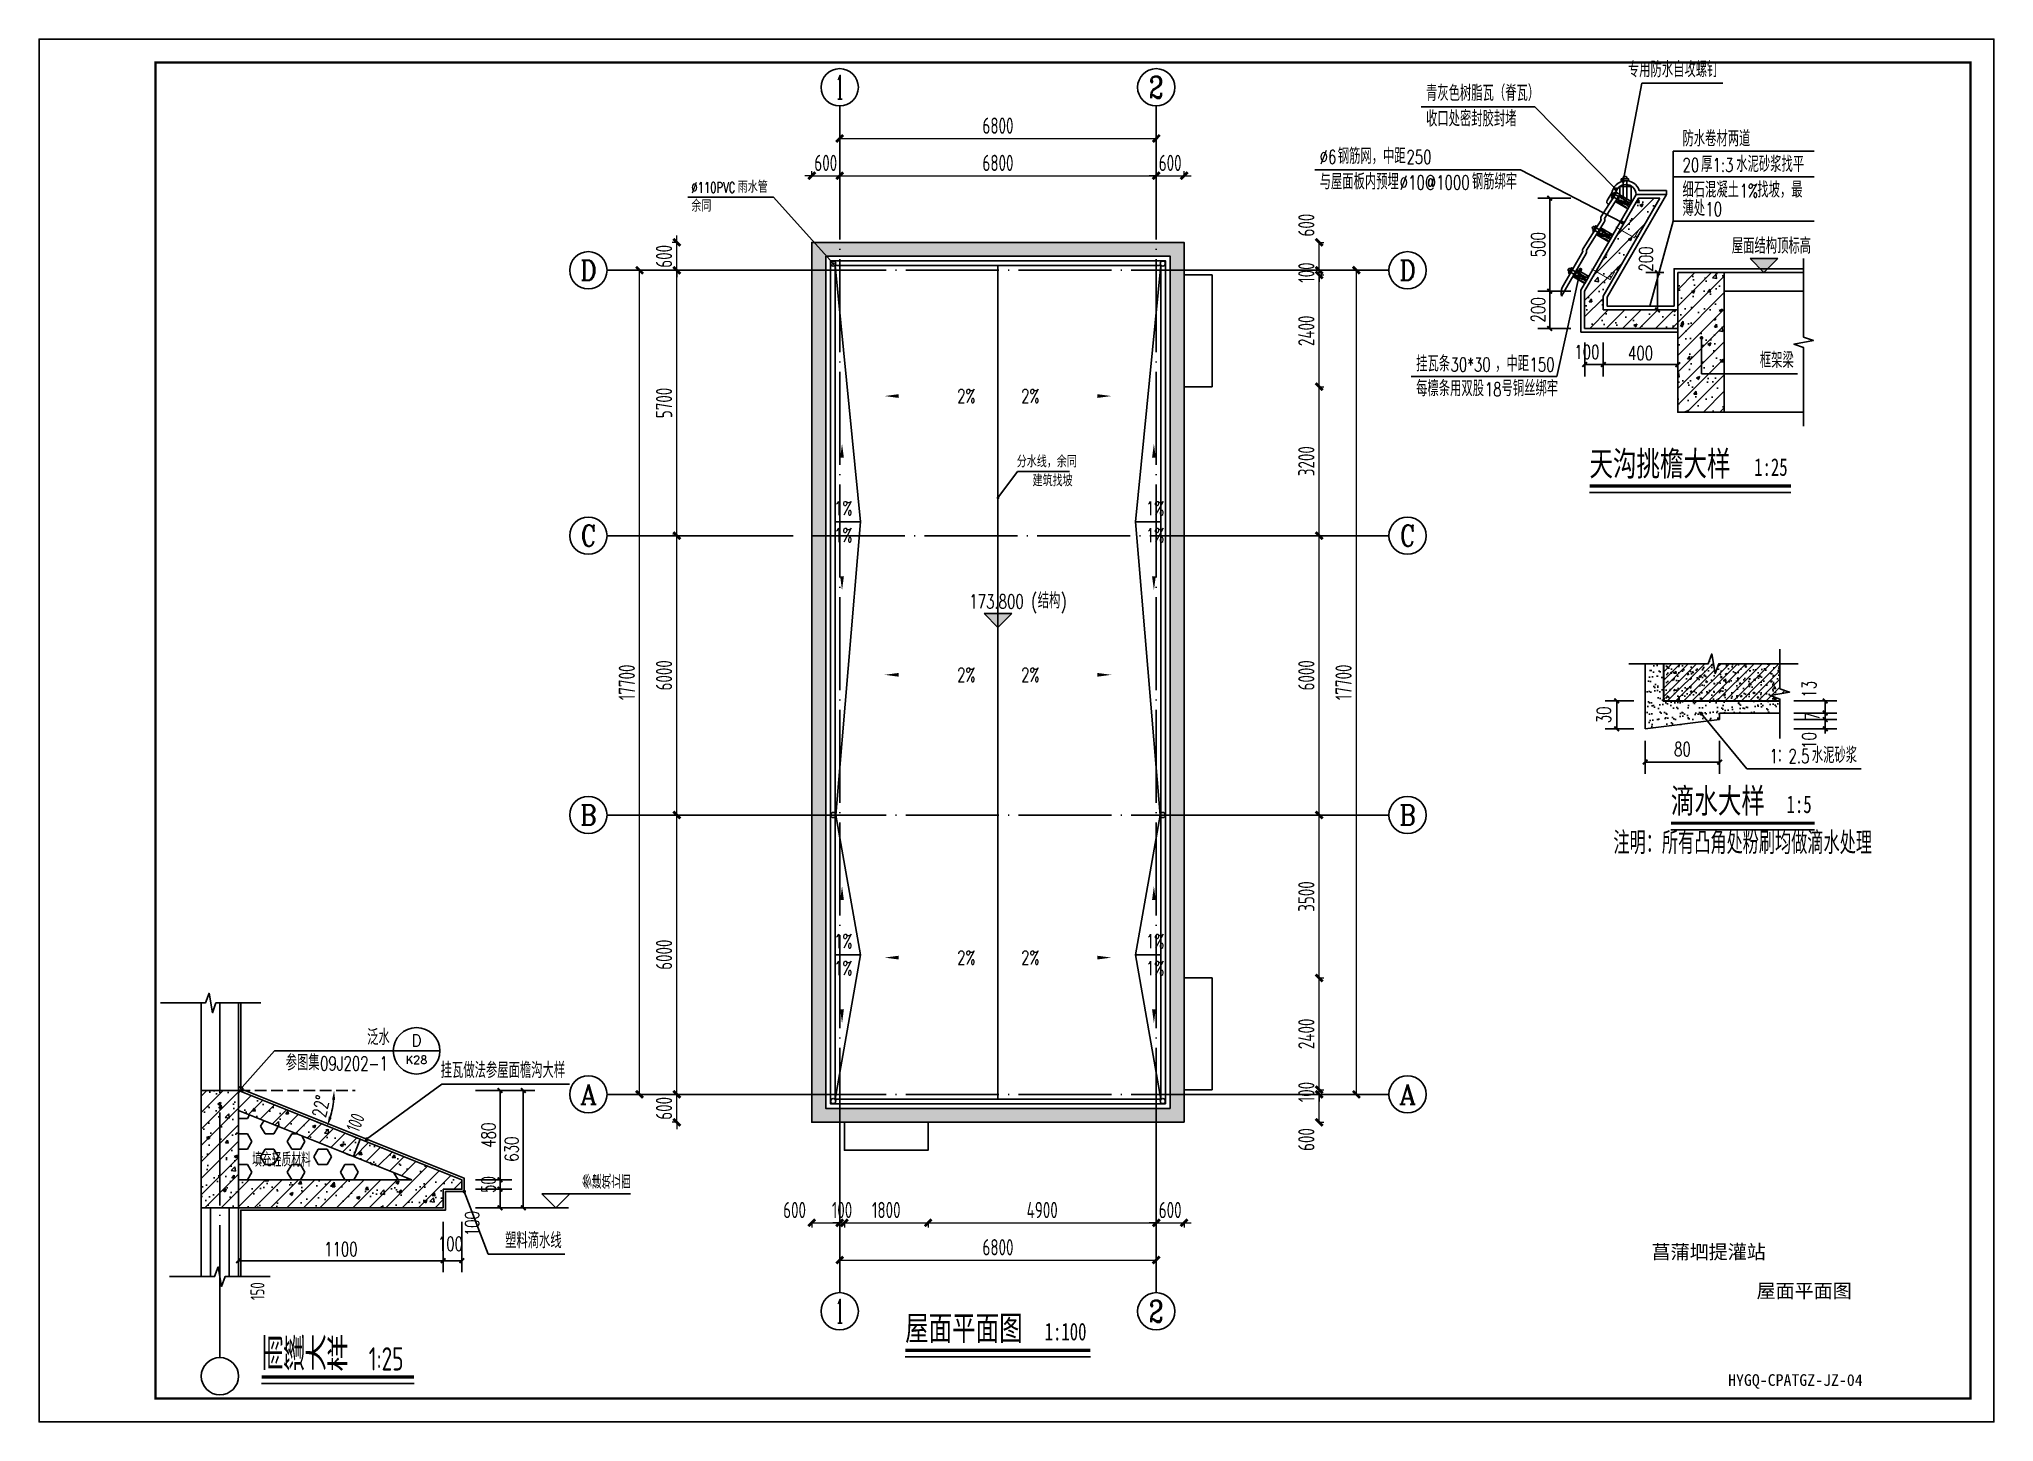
# Model space of a CAD drawing. Header units: millimetres. Extents: x 1742399 to 4898386, y 2481636 to 5226310.
# Drawn here: x 2117283 to 2159283, y 2656332 to 2686032 of the extents above; entities that cross this region are included whole.
import ezdxf
from ezdxf.enums import TextEntityAlignment as Align

# ---------------------------------------------------------------- set-up
doc = ezdxf.new("R2010")
doc.units = ezdxf.units.MM
doc.header["$LTSCALE"] = 1000
doc.linetypes.add('DASH', pattern=[0.35, 0.25, -0.1])
doc.linetypes.add('DOTE', pattern=[2.42, 2, -0.2, 0.02, -0.2])
for name, color, linetype in [('AXIS', 3, 'Continuous'), ('AXIS_TEXT', 7, 'Continuous'), ('DIM_ELEV', 3, 'Continuous'), ('DIM_LEAD', 3, 'Continuous'), ('DIM_SYMB', 3, 'Continuous'), ('DOTE', 1, 'DOTE'), ('G-屋顶', 2, 'Continuous'), ('PUB_DIM', 3, 'Continuous'), ('PUB_TEXT', 7, 'Continuous'), ('PUB_TITLE', 4, 'Continuous'), ('YHG-墙框柱', 4, 'Continuous'), ('YHG_柱', 4, 'Continuous'), ('YHG_楼板正筋', 190, 'Continuous'), ('YHG_粗线', 6, 'Continuous'), ('YHJ_公填', 8, 'Continuous'), ('YHJ_剖面_梁板', 4, 'Continuous'), ('YHJ_平面_屋顶', 150, 'Continuous'), ('YHJ_引出、索引', 3, 'Continuous'), ('YHJ_看线', 144, 'Continuous'), ('YHJ_立面_墙线中', 2, 'Continuous'), ('公用-尺寸', 3, 'Continuous'), ('公用-引出', 3, 'Continuous'), ('公用-符号', 3, 'Continuous'), ('公用-索引', 3, 'Continuous'), ('图框', 7, 'Continuous'), ('建筑-房间填充', 8, 'Continuous')]:
    doc.layers.add(name, color=color, linetype=linetype)
doc.layers.add('COLU_TH', color=7, linetype='ByLayer', lineweight=18)
doc.layers.add('Z-详图标注', color=3, linetype='ByLayer', lineweight=18)
doc.layers.add('YHG_内尺寸', color=3, linetype='Continuous', lineweight=18, transparency=0.16)
doc.styles.add('_TCH_AXIS', font='COMPLEX', dxfattribs={"bigfont": 'GBCBIG'})
doc.styles.add('_TCH_DIM', font='SIMPLEX', dxfattribs={"bigfont": 'GBCBIG'})
doc.styles.add('_TCH_DIM_T3', font='SIMPLEX', dxfattribs={"width": 0.705882, "bigfont": 'GBCBIG'})
doc.styles.add('_TCH_LABEL', font='COMPLEX', dxfattribs={"bigfont": 'GBCBIG'})
doc.styles.add('biaotilan', font='', dxfattribs={"width": 0.7})
doc.styles.add('COMPLEX', font='COMPLEX')
doc.styles.add('TSSD_Label', font='Tssdeng.shx', dxfattribs={"width": 0.7, "bigfont": 'hztxt.shx'})
doc.styles.add('TSSD_Rein', font='TSSDENG', dxfattribs={"width": 0.7, "bigfont": '@1HZTXT'})
doc.styles.add('TSSD_REIN_T3', font='tssdeng.shx', dxfattribs={"width": 0.7, "bigfont": 'hztxt.shx'})
doc.styles.get('biaotilan').set_extended_font_data('SimSun')
doc.dimstyles.new('_TCH_ARCH&&100', dxfattribs={"dimtxt": 350, "dimasz": 150, "dimexe": 100, "dimexo": 200, "dimgap": 100, "dimtad": 1, "dimdec": 0, "dimzin": 0, "dimdsep": 46, "dimtxsty": 'TSSD_REIN_T3', "dimblk": 'ARCHTICK', "dimcen": 0.09, "dimclrt": 7, "dimazin": 2, "dimtfac": 1, "dimtdec": 0, "dimtix": 1, "dimtmove": 2, "dimatfit": 3, "dimfxl": 1, "dimfxlon": 1, "dimtolj": 1, "dimtzin": 0, "dimlwd": 18, "dimlwe": 18, "dimarcsym": 0})
doc.dimstyles.new('_TCH_ARCH&&25', dxfattribs={"dimtxt": 74.375, "dimasz": 25, "dimexe": 62.5, "dimexo": 75, "dimgap": 25, "dimtad": 1, "dimdec": 0, "dimzin": 0, "dimdsep": 46, "dimtxsty": '_TCH_DIM_T3', "dimblk": 'ARCHTICK', "dimcen": 0.09, "dimclrt": 7, "dimazin": 2, "dimtfac": 1, "dimtdec": 0, "dimtix": 1, "dimtmove": 2, "dimatfit": 3, "dimfxl": 1, "dimtolj": 1, "dimtzin": 0, "dimarcsym": 0})
doc.dimstyles.new('_TCH_ARCH&&50', dxfattribs={"dimtxt": 148.75, "dimasz": 50, "dimexe": 125, "dimexo": 150, "dimgap": 63.125, "dimtad": 1, "dimdec": 0, "dimzin": 0, "dimdsep": 46, "dimtxsty": '_TCH_DIM_T3', "dimblk": 'ARCHTICK', "dimcen": 0.09, "dimclrt": 7, "dimazin": 2, "dimtfac": 1, "dimtdec": 0, "dimtix": 1, "dimtmove": 2, "dimatfit": 3, "dimfxl": 75, "dimtolj": 1, "dimtzin": 0, "dimarcsym": 0})
doc.dimstyles.new('_TCH_ARROW&&25', dxfattribs={"dimtxt": 74.375, "dimasz": 50, "dimexe": 62.5, "dimexo": 75, "dimgap": 25, "dimtad": 1, "dimdec": 0, "dimzin": 0, "dimdsep": 46, "dimtxsty": '_TCH_DIM_T3', "dimcen": 0.09, "dimclrt": 7, "dimazin": 2, "dimtfac": 1, "dimtdec": 0, "dimtix": 1, "dimtmove": 2, "dimatfit": 3, "dimfxl": 1, "dimtolj": 1, "dimtzin": 0, "dimarcsym": 0})
doc.dimstyles.new('TSSD_100_100$0', dxfattribs={"dimscale": 0.66667, "dimtxt": 450, "dimasz": 1.28, "dimexe": 100, "dimexo": 250, "dimgap": 80, "dimtad": 1, "dimdec": 0, "dimzin": 0, "dimdsep": 46, "dimtxsty": 'TSSD_Rein', "dimblk": 'ARCHTICK', "dimblk1": 'XG', "dimblk2": 'XG', "dimsah": 1, "dimcen": 0, "dimdle": 100, "dimclrd": 3, "dimclre": 3, "dimclrt": 7, "dimazin": 0, "dimtfac": 1, "dimtdec": 0, "dimtix": 1, "dimtmove": 2, "dimatfit": 3, "dimldrblk": 'XG', "dimfxl": 1, "dimtvp": 0.7, "dimtolj": 1, "dimtzin": 0, "dimarcsym": 0})

msp = doc.modelspace()

# ---------------------------------------------------------------- texts
at = {"layer": 'DIM_ELEV', "color": 7, "style": '_TCH_DIM', "width": 0.705882}
for s, p in [('(', (2138599, 2673802.9)), (')', (2139230.5, 2673802.9)), ('173.800', (2137269, 2673802.9))]:
    msp.add_text(s, height=297.5, dxfattribs=at).set_placement(p)
at = {"layer": 'DIM_ELEV', "color": 7, "style": '_TCH_DIM'}
msp.add_text('结构', height=337.59, dxfattribs=at).set_placement((2138739, 2673802.9))
at = {"layer": 'DIM_LEAD', "color": 7, "style": '_TCH_DIM'}
msp.add_text('挂瓦做法参屋面檐沟大样', height=337.589, dxfattribs=at).set_placement((2125911.5, 2663716.8))
at = {"layer": 'DIM_SYMB', "color": 7}
for s, height, style, width, p in [('2%%%', 297.5, '_TCH_DIM', 0.705882, (2137007.6, 2678216.8)), ('2%%%', 297.5, '_TCH_DIM', 0.705882, (2138382.4, 2678216.8)), ('1%%%', 297.5, '_TCH_DIM', 0.705882, (2134364.6, 2675806.8)), ('1%%%', 297.5, '_TCH_DIM', 0.705882, (2141065.4, 2675806.8)), ('1%%%', 297.5, '_TCH_DIM', 0.705882, (2134364.6, 2675229.2)), ('1%%%', 297.5, '_TCH_DIM', 0.705882, (2141065.4, 2675229.2)), ('2%%%', 297.5, '_TCH_DIM', 0.705882, (2137007.6, 2672229.7)), ('2%%%', 297.5, '_TCH_DIM', 0.705882, (2138382.4, 2672229.7)), ('1%%%', 297.5, '_TCH_DIM', 0.705882, (2134364.6, 2666506.8)), ('1%%%', 297.5, '_TCH_DIM', 0.705882, (2141065.4, 2666506.8)), ('1%%%', 297.5, '_TCH_DIM', 0.705882, (2134364.6, 2665929.2)), ('2%%%', 297.5, '_TCH_DIM', 0.705882, (2137007.6, 2666155.4)), ('2%%%', 297.5, '_TCH_DIM', 0.705882, (2138382.4, 2666155.4)), ('1%%%', 297.5, '_TCH_DIM', 0.705882, (2141065.4, 2665929.2)), ('填充轻质材料', 300, 'TSSD_Label', 0.7, (2121861.2, 2661813.8)), ('屋面平面图', 528.69, 'biaotilan', 0.7, (2135891.6, 2658082.7)), ('雨篷大样', 700, 'TSSD_Rein', 0.7, (2122063.4, 2657435.7)), ('1:100', 377.64, 'biaotilan', 0.7, (2138887.7, 2658082.7)), ('1:25', 500, 'TSSD_Rein', 0.7, (2124366.2, 2657435.7))]:
    msp.add_text(s, height=height, dxfattribs=dict(at, style=style, width=width)).set_placement(p)
at = {"layer": 'DIM_SYMB', "color": 7, "style": 'TSSD_Label', "width": 0.7}
msp.add_text('150', height=300, rotation=90, dxfattribs=at).set_placement((2122125, 2658948.3))
at = {"layer": 'PUB_TEXT', "style": 'TSSD_Rein', "width": 0.7}
msp.add_text('参建筑立面', height=297.5, dxfattribs=at).set_placement((2128949.2, 2661335))
at = {"layer": 'YHJ_引出、索引', "color": 7, "style": '_TCH_DIM'}
for s, p in [('雨水管', (2132294.4, 2682733.1)), ('余同', (2131296.9, 2682327.1)), ('分水线，余同', (2138288.7, 2676834.5)), ('建筑找坡', (2138629.4, 2676425.7))]:
    msp.add_text(s, height=253.19, dxfattribs=at).set_placement(p)
at = {"layer": 'YHJ_引出、索引', "color": 7, "style": '_TCH_DIM', "width": 0.705882}
msp.add_text('%%c110PVC', height=223.12, dxfattribs=at).set_placement((2131296.9, 2682733.1))
at = {"layer": '公用-引出', "color": 7, "style": '_TCH_DIM'}
msp.add_text('塑料滴水线', height=337.59, dxfattribs=at).set_placement((2127295, 2660061.6))
at = {"layer": '公用-索引', "color": 7, "style": '_TCH_DIM'}
for s, p in [('泛水', (2124330.9, 2664426)), ('参图集', (2122581.6, 2663880.9))]:
    msp.add_text(s, height=337.59, dxfattribs=at).set_placement(p)
at = {"layer": '公用-索引', "color": 7, "style": '_TCH_LABEL'}
for s, height, p, p2 in [('D', 255.9, (2125290.3, 2664395.7), (2125497.5, 2664395.7)), ('K28', 173.56, (2125162.5, 2664021), (2125625.3, 2664021))]:
    msp.add_text(s, height=height, dxfattribs=at).set_placement(p, p2, align=Align.FIT)
at = {"layer": '公用-索引', "color": 7, "style": '_TCH_DIM', "width": 0.705882}
msp.add_text('09J202-1', height=297.5, dxfattribs=at).set_placement((2123318.9, 2663880.9))
at = {"layer": '图框', "style": 'biaotilan'}
for s, height, p in [('菖蒲垇提灌站', 300, (2151927.4, 2659834)), ('屋面平面图', 300, (2154183.9, 2658998.1)), ('HYGQ-CPATGZ-JZ-04', 250, (2153572.4, 2657106.2))]:
    msp.add_text(s, height=height, dxfattribs=at).set_placement(p)

# ---------------------------------------------------------------- blocks, each defined once
blk = doc.blocks.new('_ArchTick')
at = {"color": 0, "linetype": 'ByBlock', "const_width": 0.4}
blk.add_lwpolyline([(-0.5, -0.5), (0.5, 0.5)], dxfattribs=at)
blk = doc.blocks.new('*D765')
at = {"layer": 'Defpoints', "color": 0, "transparency": 16777216}
for p in [(1965, 782), (1965, 652), (2452, 782)]:
    blk.add_point(p, dxfattribs=at)
at = {"layer": 'PUB_DIM', "color": 0, "lineweight": -2, "transparency": 16777216}
for p, q in [((2115, 782), (2577, 782)), ((2115, 652), (2577, 652)), ((2452, 652), (2452, 782))]:
    blk.add_line(p, q, dxfattribs=at)
at = {"layer": 'PUB_DIM', "color": 0, "lineweight": -2, "transparency": 16777216, "xscale": 50, "yscale": 50, "zscale": 50}
for p, rotation in [((2452, 782), 90), ((2452, 652), 270)]:
    blk.add_blockref('_ArchTick', p, dxfattribs=dict(at, rotation=rotation))
at = {"layer": 'PUB_DIM', "color": 7, "transparency": 16777216, "insert": (2279, 907), "char_height": 148.8, "attachment_point": 5, "rotation": 90, "style": '_TCH_DIM_T3'}
blk.add_mtext('\\A1;13', dxfattribs=at)
blk = doc.blocks.new('*D766')
at = {"layer": 'Defpoints', "color": 0, "transparency": 16777216}
for p in [(1965, 652), (2452, 652), (1965, 582)]:
    blk.add_point(p, dxfattribs=at)
at = {"layer": 'PUB_DIM', "color": 0, "lineweight": -2, "transparency": 16777216}
for p, q in [((2115, 652), (2577, 652)), ((2452, 652), (2452, 702)), ((2452, 582), (2452, 652)), ((2115, 582), (2577, 582)), ((2452, 582), (2452, 532))]:
    blk.add_line(p, q, dxfattribs=at)
at = {"layer": 'PUB_DIM', "color": 0, "lineweight": -2, "transparency": 16777216, "xscale": 50, "yscale": 50, "zscale": 50}
for p, rotation in [((2452, 652), 270), ((2452, 582), 90)]:
    blk.add_blockref('_ArchTick', p, dxfattribs=dict(at, rotation=rotation))
at = {"layer": 'PUB_DIM', "color": 7, "transparency": 16777216, "insert": (2314, 617), "char_height": 148.8, "attachment_point": 5, "rotation": 90, "style": '_TCH_DIM_T3'}
blk.add_mtext('\\A1;7', dxfattribs=at)
blk = doc.blocks.new('*D767')
at = {"layer": 'Defpoints', "color": 0, "transparency": 16777216}
for p in [(1965, 582), (1965, 482), (2452, 582)]:
    blk.add_point(p, dxfattribs=at)
at = {"layer": 'PUB_DIM', "color": 0, "lineweight": -2, "transparency": 16777216}
for p, q in [((2452, 582), (2452, 632)), ((2115, 582), (2577, 582)), ((2115, 482), (2577, 482)), ((2452, 482), (2452, 582)), ((2452, 482), (2452, 432))]:
    blk.add_line(p, q, dxfattribs=at)
at = {"layer": 'PUB_DIM', "color": 0, "lineweight": -2, "transparency": 16777216, "xscale": 50, "yscale": 50, "zscale": 50}
for p, rotation in [((2452, 582), 270), ((2452, 482), 90)]:
    blk.add_blockref('_ArchTick', p, dxfattribs=dict(at, rotation=rotation))
at = {"layer": 'PUB_DIM', "color": 7, "transparency": 16777216, "insert": (2279, 357), "char_height": 148.8, "attachment_point": 5, "rotation": 90, "style": '_TCH_DIM_T3'}
blk.add_mtext('\\A1;10', dxfattribs=at)
blk = doc.blocks.new('*D768')
at = {"layer": 'Defpoints', "color": 0, "transparency": 16777216}
for p in [(518, 502), (1318, 502), (1318, 125)]:
    blk.add_point(p, dxfattribs=at)
at = {"layer": 'PUB_DIM', "color": 0, "lineweight": -2, "transparency": 16777216}
for p, q in [((518, 352), (518, 0)), ((1318, 352), (1318, 0)), ((518, 125), (1318, 125))]:
    blk.add_line(p, q, dxfattribs=at)
at = {"layer": 'PUB_DIM', "color": 0, "lineweight": -2, "transparency": 16777216, "xscale": 50, "yscale": 50, "zscale": 50, "rotation": 180}
blk.add_blockref('_ArchTick', (518, 125), dxfattribs=at)
at = {"layer": 'PUB_DIM', "color": 0, "lineweight": -2, "transparency": 16777216, "xscale": 50, "yscale": 50, "zscale": 50}
blk.add_blockref('_ArchTick', (1318, 125), dxfattribs=at)
at = {"layer": 'PUB_DIM', "color": 7, "transparency": 16777216, "insert": (918, 263), "char_height": 148.8, "attachment_point": 5, "style": '_TCH_DIM_T3'}
blk.add_mtext('\\A1;80', dxfattribs=at)
blk = doc.blocks.new('*D769')
at = {"layer": 'Defpoints', "color": 0, "transparency": 16777216}
for p in [(212, 782), (545, 782), (545, 482)]:
    blk.add_point(p, dxfattribs=at)
at = {"layer": 'PUB_DIM', "color": 0, "lineweight": -2, "transparency": 16777216}
for p, q in [((395, 782), (87, 782)), ((212, 482), (212, 782)), ((395, 482), (87, 482))]:
    blk.add_line(p, q, dxfattribs=at)
at = {"layer": 'PUB_DIM', "color": 0, "lineweight": -2, "transparency": 16777216, "xscale": 50, "yscale": 50, "zscale": 50}
for p, rotation in [((212, 782), 90), ((212, 482), 270)]:
    blk.add_blockref('_ArchTick', p, dxfattribs=dict(at, rotation=rotation))
at = {"layer": 'PUB_DIM', "color": 7, "transparency": 16777216, "insert": (74, 632), "char_height": 148.8, "attachment_point": 5, "rotation": 90, "style": '_TCH_DIM_T3'}
blk.add_mtext('\\A1;30', dxfattribs=at)
blk = doc.blocks.new('*D101')
at = {"layer": 'Defpoints', "color": 0, "transparency": 16777216}
for p in [(2126363, 2661330), (2127187, 2661330), (2126363, 2660930)]:
    blk.add_point(p, dxfattribs=at)
at = {"layer": 'PUB_DIM', "color": 0, "lineweight": -2, "transparency": 16777216}
for p, q in [((2126663, 2661330), (2127437, 2661330)), ((2127187, 2660930), (2127187, 2661330)), ((2126663, 2660930), (2127437, 2660930))]:
    blk.add_line(p, q, dxfattribs=at)
at = {"layer": 'PUB_DIM', "color": 0, "lineweight": -2, "transparency": 16777216, "xscale": 100, "yscale": 100, "zscale": 100}
for p, rotation in [((2127187, 2661330), 90), ((2127187, 2660930), 270)]:
    blk.add_blockref('_ArchTick', p, dxfattribs=dict(at, rotation=rotation))
at = {"layer": 'PUB_DIM', "color": 7, "transparency": 16777216, "insert": (2126587, 2660591), "char_height": 297.5, "attachment_point": 5, "rotation": 90, "style": '_TCH_DIM_T3'}
blk.add_mtext('\\A1;100', dxfattribs=at)
blk = doc.blocks.new('*D102')
at = {"layer": 'Defpoints', "color": 0, "transparency": 16777216}
for p in [(2126363, 2661530), (2126363, 2661330), (2127187, 2661530)]:
    blk.add_point(p, dxfattribs=at)
at = {"layer": 'PUB_DIM', "color": 0, "lineweight": -2, "transparency": 16777216}
for p, q in [((2127187, 2661530), (2127187, 2661630)), ((2126663, 2661530), (2127437, 2661530)), ((2126663, 2661330), (2127437, 2661330)), ((2127187, 2661330), (2127187, 2661530)), ((2127187, 2661330), (2127187, 2661230))]:
    blk.add_line(p, q, dxfattribs=at)
at = {"layer": 'PUB_DIM', "color": 0, "lineweight": -2, "transparency": 16777216, "xscale": 100, "yscale": 100, "zscale": 100}
for p, rotation in [((2127187, 2661530), 270), ((2127187, 2661330), 90)]:
    blk.add_blockref('_ArchTick', p, dxfattribs=dict(at, rotation=rotation))
at = {"layer": 'PUB_DIM', "color": 7, "transparency": 16777216, "insert": (2126938, 2661430), "char_height": 297.5, "attachment_point": 5, "rotation": 90, "style": '_TCH_DIM_T3'}
blk.add_mtext('\\A1;50', dxfattribs=at)
blk = doc.blocks.new('*D103')
at = {"layer": 'Defpoints', "color": 0, "transparency": 16777216}
for p in [(2126363, 2663450), (2127187, 2663450), (2126363, 2661530)]:
    blk.add_point(p, dxfattribs=at)
at = {"layer": 'PUB_DIM', "color": 0, "lineweight": -2, "transparency": 16777216}
for p, q in [((2126663, 2663450), (2127437, 2663450)), ((2127187, 2661530), (2127187, 2663450)), ((2126663, 2661530), (2127437, 2661530))]:
    blk.add_line(p, q, dxfattribs=at)
at = {"layer": 'PUB_DIM', "color": 0, "lineweight": -2, "transparency": 16777216, "xscale": 100, "yscale": 100, "zscale": 100}
for p, rotation in [((2127187, 2663450), 90), ((2127187, 2661530), 270)]:
    blk.add_blockref('_ArchTick', p, dxfattribs=dict(at, rotation=rotation))
at = {"layer": 'PUB_DIM', "color": 7, "transparency": 16777216, "insert": (2126938, 2662490), "char_height": 297.5, "attachment_point": 5, "rotation": 90, "style": '_TCH_DIM_T3'}
blk.add_mtext('\\A1;480', dxfattribs=at)
blk = doc.blocks.new('*D104')
at = {"layer": 'Defpoints', "color": 0, "transparency": 16777216}
for p in [(2126363, 2663450), (2127686, 2663450), (2126363, 2660930)]:
    blk.add_point(p, dxfattribs=at)
at = {"layer": 'PUB_DIM', "color": 0, "lineweight": -2, "transparency": 16777216}
for p, q in [((2126663, 2663450), (2127936, 2663450)), ((2127686, 2660930), (2127686, 2663450)), ((2126663, 2660930), (2127936, 2660930))]:
    blk.add_line(p, q, dxfattribs=at)
at = {"layer": 'PUB_DIM', "color": 0, "lineweight": -2, "transparency": 16777216, "xscale": 100, "yscale": 100, "zscale": 100}
for p, rotation in [((2127686, 2663450), 90), ((2127686, 2660930), 270)]:
    blk.add_blockref('_ArchTick', p, dxfattribs=dict(at, rotation=rotation))
at = {"layer": 'PUB_DIM', "color": 7, "transparency": 16777216, "insert": (2127437, 2662190), "char_height": 297.5, "attachment_point": 5, "rotation": 90, "style": '_TCH_DIM_T3'}
blk.add_mtext('\\A1;630', dxfattribs=at)
blk = doc.blocks.new('*D105')
at = {"layer": 'Defpoints', "color": 0, "transparency": 16777216}
for p in [(2125967, 2660930), (2126367, 2660930), (2126367, 2659795)]:
    blk.add_point(p, dxfattribs=at)
at = {"layer": 'PUB_DIM', "color": 0, "lineweight": -2, "transparency": 16777216}
for p, q in [((2125967, 2660630), (2125967, 2659545)), ((2126367, 2660630), (2126367, 2659545)), ((2125967, 2659795), (2126367, 2659795))]:
    blk.add_line(p, q, dxfattribs=at)
at = {"layer": 'PUB_DIM', "color": 0, "lineweight": -2, "transparency": 16777216, "xscale": 100, "yscale": 100, "zscale": 100, "rotation": 180}
blk.add_blockref('_ArchTick', (2125967, 2659795), dxfattribs=at)
at = {"layer": 'PUB_DIM', "color": 0, "lineweight": -2, "transparency": 16777216, "xscale": 100, "yscale": 100, "zscale": 100}
blk.add_blockref('_ArchTick', (2126367, 2659795), dxfattribs=at)
at = {"layer": 'PUB_DIM', "color": 7, "transparency": 16777216, "insert": (2126121, 2660155), "char_height": 297.5, "attachment_point": 5, "style": '_TCH_DIM_T3'}
blk.add_mtext('\\A1;100', dxfattribs=at)
blk = doc.blocks.new('*D106')
at = {"layer": 'Defpoints', "color": 0, "transparency": 16777216}
for p in [(2121567, 2660930), (2125967, 2660930), (2125967, 2659795)]:
    blk.add_point(p, dxfattribs=at)
at = {"layer": 'PUB_DIM', "color": 0, "lineweight": -2, "transparency": 16777216}
for p, q in [((2121567, 2660630), (2121567, 2659545)), ((2125967, 2660630), (2125967, 2659545)), ((2121567, 2659795), (2125967, 2659795))]:
    blk.add_line(p, q, dxfattribs=at)
at = {"layer": 'PUB_DIM', "color": 0, "lineweight": -2, "transparency": 16777216, "xscale": 100, "yscale": 100, "zscale": 100, "rotation": 180}
blk.add_blockref('_ArchTick', (2121567, 2659795), dxfattribs=at)
at = {"layer": 'PUB_DIM', "color": 0, "lineweight": -2, "transparency": 16777216, "xscale": 100, "yscale": 100, "zscale": 100}
blk.add_blockref('_ArchTick', (2125967, 2659795), dxfattribs=at)
at = {"layer": 'PUB_DIM', "color": 7, "transparency": 16777216, "insert": (2123767, 2660043), "char_height": 297.5, "attachment_point": 5, "style": '_TCH_DIM_T3'}
blk.add_mtext('\\A1;1100', dxfattribs=at)
blk = doc.blocks.new('*D107')
at = {"layer": 'Defpoints', "color": 0, "transparency": 16777216}
for p in [(2121567, 2663450), (2123821, 2663450), (2123555, 2662934), (2123660, 2662613)]:
    blk.add_point(p, dxfattribs=at)
at = {"layer": 'PUB_DIM', "color": 0, "lineweight": -2, "transparency": 16777216}
for p, q in [((2123521, 2663450), (2123371, 2663450)), ((2123381, 2662724), (2123242, 2662780))]:
    blk.add_line(p, q, dxfattribs=at)
blk.add_arc((2121567, 2663450), 2054, 343.7805, 354.4196, dxfattribs=at)
at = {"layer": 'PUB_DIM', "color": 0, "transparency": 16777216}
for points in [[(2123578, 2663252), (2123644, 2663248), (2123621, 2663450)], [(2123571, 2662865), (2123508, 2662887), (2123474, 2662687)]]:
    blk.add_solid(points, dxfattribs=at)
at = {"layer": 'PUB_DIM', "color": 7, "transparency": 16777216, "insert": (2123340, 2663108), "char_height": 297.5, "attachment_point": 5, "rotation": 79.1001, "style": '_TCH_DIM_T3'}
blk.add_mtext('\\A1;22°', dxfattribs=at)
blk = doc.blocks.new('XG')
blk.add_line((-2, 0), (2, 0))
at = {"const_width": 0.45}
blk.add_lwpolyline([(-0.7, -0.7), (0.7, 0.7)], dxfattribs=at)
blk = doc.blocks.new('*D108')
at = {"layer": 'Defpoints', "color": 0, "ltscale": 100, "transparency": 16777216}
for p in [(2124184, 2662403), (2124184, 2662403), (2124035, 2662032)]:
    blk.add_point(p, dxfattribs=at)
at = {"layer": 'YHG_内尺寸', "color": 3, "lineweight": -2, "ltscale": 100, "transparency": 16777216}
for p, q in [((2124029, 2662465), (2124122, 2662428)), ((2124036, 2662032), (2124184, 2662402)), ((2123881, 2662093), (2123974, 2662056))]:
    blk.add_line(p, q, dxfattribs=at)
at = {"layer": 'YHG_内尺寸', "color": 3, "lineweight": -2, "ltscale": 100, "transparency": 16777216, "xscale": 0.8533376, "yscale": 0.8533376, "zscale": 0.8533376}
for p, rotation in [((2124184, 2662403), 68.20000000004147), ((2124035, 2662032), 248.2000000000415)]:
    blk.add_blockref('XG', p, dxfattribs=dict(at, rotation=rotation))
at = {"layer": 'YHG_内尺寸', "color": 7, "ltscale": 100, "transparency": 16777216, "insert": (2124081, 2662762), "char_height": 300, "attachment_point": 5, "rotation": 68.2, "style": 'TSSD_Rein'}
blk.add_mtext('\\A1;100', dxfattribs=at)
blk = doc.blocks.new('HAYJZ A3')
blk.add_lwpolyline([(4975, -403417), (46975, -403417), (46975, -433117), (4975, -433117), (4975, -403417)])
at = {"const_width": 50}
blk.add_lwpolyline([(7475, -403917), (46475, -403917), (46475, -432617), (7475, -432617), (7475, -403917)], dxfattribs=at)
at = {"layer": 'PUB_TITLE'}
blk.add_lwpolyline([(4975, -433117), (46975, -433117), (46975, -403417), (4975, -403417)], close=True, dxfattribs=at)
blk = doc.blocks.new('*D770')
at = {"layer": 'Defpoints', "color": 0, "transparency": 16777216}
for p in [(2115765, 2621752), (2116165, 2621752), (2116165, 2621558)]:
    blk.add_point(p, dxfattribs=at)
at = {"layer": '公用-尺寸', "color": 0, "lineweight": -2, "transparency": 16777216}
for p, q in [((2115765, 2621677), (2115765, 2621495)), ((2116165, 2621677), (2116165, 2621495)), ((2115765, 2621558), (2116165, 2621558))]:
    blk.add_line(p, q, dxfattribs=at)
at = {"layer": '公用-尺寸', "color": 0, "lineweight": -2, "transparency": 16777216, "xscale": 25, "yscale": 25, "zscale": 25, "rotation": 180}
blk.add_blockref('_ArchTick', (2115765, 2621558), dxfattribs=at)
at = {"layer": '公用-尺寸', "color": 0, "lineweight": -2, "transparency": 16777216, "xscale": 25, "yscale": 25, "zscale": 25}
blk.add_blockref('_ArchTick', (2116165, 2621558), dxfattribs=at)
at = {"layer": '公用-尺寸', "color": 7, "transparency": 16777216, "insert": (2115965, 2621620), "char_height": 74.4, "attachment_point": 5, "style": '_TCH_DIM_T3'}
blk.add_mtext('\\A1;400', dxfattribs=at)
blk = doc.blocks.new('*D771')
at = {"layer": 'Defpoints', "color": 0, "transparency": 16777216}
for p in [(2115665, 2621752), (2115765, 2621752), (2115765, 2621558)]:
    blk.add_point(p, dxfattribs=at)
at = {"layer": '公用-尺寸', "color": 0, "lineweight": -2, "transparency": 16777216}
for p, q in [((2115665, 2621677), (2115665, 2621495)), ((2115765, 2621677), (2115765, 2621495)), ((2115665, 2621558), (2115765, 2621558))]:
    blk.add_line(p, q, dxfattribs=at)
at = {"layer": '公用-尺寸', "color": 0, "lineweight": -2, "transparency": 16777216, "xscale": 25, "yscale": 25, "zscale": 25, "rotation": 180}
blk.add_blockref('_ArchTick', (2115665, 2621558), dxfattribs=at)
at = {"layer": '公用-尺寸', "color": 0, "lineweight": -2, "transparency": 16777216, "xscale": 25, "yscale": 25, "zscale": 25}
blk.add_blockref('_ArchTick', (2115765, 2621558), dxfattribs=at)
at = {"layer": '公用-尺寸', "color": 7, "transparency": 16777216, "insert": (2115677, 2621626), "char_height": 74.4, "attachment_point": 5, "style": '_TCH_DIM_T3'}
blk.add_mtext('\\A1;100', dxfattribs=at)
blk = doc.blocks.new('*D772')
at = {"layer": 'Defpoints', "color": 0, "transparency": 16777216}
for p in [(2115477, 2621952), (2115665, 2621952), (2115665, 2621752)]:
    blk.add_point(p, dxfattribs=at)
at = {"layer": '公用-尺寸', "color": 0, "lineweight": -2, "transparency": 16777216}
for p, q in [((2115590, 2621952), (2115414, 2621952)), ((2115477, 2621752), (2115477, 2621952)), ((2115590, 2621752), (2115414, 2621752))]:
    blk.add_line(p, q, dxfattribs=at)
at = {"layer": '公用-尺寸', "color": 0, "lineweight": -2, "transparency": 16777216, "xscale": 25, "yscale": 25, "zscale": 25}
for p, rotation in [((2115477, 2621952), 90), ((2115477, 2621752), 270)]:
    blk.add_blockref('_ArchTick', p, dxfattribs=dict(at, rotation=rotation))
at = {"layer": '公用-尺寸', "color": 7, "transparency": 16777216, "insert": (2115415, 2621852), "char_height": 74.4, "attachment_point": 5, "rotation": 90, "style": '_TCH_DIM_T3'}
blk.add_mtext('\\A1;200', dxfattribs=at)
blk = doc.blocks.new('*D773')
at = {"layer": 'Defpoints', "color": 0, "transparency": 16777216}
for p in [(2115477, 2622452), (2115665, 2622452), (2115665, 2621952)]:
    blk.add_point(p, dxfattribs=at)
at = {"layer": '公用-尺寸', "color": 0, "lineweight": -2, "transparency": 16777216}
for p, q in [((2115590, 2622452), (2115414, 2622452)), ((2115477, 2621952), (2115477, 2622452)), ((2115590, 2621952), (2115414, 2621952))]:
    blk.add_line(p, q, dxfattribs=at)
at = {"layer": '公用-尺寸', "color": 0, "lineweight": -2, "transparency": 16777216, "xscale": 25, "yscale": 25, "zscale": 25}
for p, rotation in [((2115477, 2622452), 90), ((2115477, 2621952), 270)]:
    blk.add_blockref('_ArchTick', p, dxfattribs=dict(at, rotation=rotation))
at = {"layer": '公用-尺寸', "color": 7, "transparency": 16777216, "insert": (2115415, 2622202), "char_height": 74.4, "attachment_point": 5, "rotation": 90, "style": '_TCH_DIM_T3'}
blk.add_mtext('\\A1;500', dxfattribs=at)
blk = doc.blocks.new('*D774')
at = {"layer": 'Defpoints', "color": 0, "transparency": 16777216}
for p in [(2116056, 2622052), (2116165, 2622052), (2116165, 2621852)]:
    blk.add_point(p, dxfattribs=at)
at = {"layer": '公用-尺寸', "color": 0, "lineweight": -2, "transparency": 16777216}
for p, q in [((2116090, 2622052), (2115994, 2622052)), ((2116056, 2621852), (2116056, 2622052)), ((2116090, 2621852), (2115994, 2621852))]:
    blk.add_line(p, q, dxfattribs=at)
at = {"layer": '公用-尺寸', "color": 0, "lineweight": -2, "transparency": 16777216, "xscale": 25, "yscale": 25, "zscale": 25}
for p, rotation in [((2116056, 2622052), 90), ((2116056, 2621852), 270)]:
    blk.add_blockref('_ArchTick', p, dxfattribs=dict(at, rotation=rotation))
at = {"layer": '公用-尺寸', "color": 7, "transparency": 16777216, "insert": (2115994, 2622125), "char_height": 74.4, "attachment_point": 5, "rotation": 90, "style": '_TCH_DIM_T3'}
blk.add_mtext('\\A1;200', dxfattribs=at)
blk = doc.blocks.new('_AXISO')
blk.add_circle((0, 0), 0.5)
at = {"layer": 'AXIS_TEXT', "style": 'COMPLEX', "width": 1.041667}
blk.add_attdef('A', text='', height=0.56, dxfattribs=at).set_placement((-0.25, -0.28), (0.25, -0.28), align=Align.FIT)
blk = doc.blocks.new('*D194')
at = {"layer": 'AXIS', "color": 0, "lineweight": 18, "transparency": 16777216}
for p, q in [((2130186, 2681067), (2130085, 2681067)), ((2130185, 2663367), (2130185, 2681067)), ((2130186, 2663367), (2130085, 2663367))]:
    blk.add_line(p, q, dxfattribs=at)
at = {"layer": 'Defpoints', "color": 0, "transparency": 16777216}
for p in [(2130185, 2681067), (2133485, 2681067), (2133485, 2663367)]:
    blk.add_point(p, dxfattribs=at)
at = {"layer": 'AXIS', "color": 0, "lineweight": 18, "transparency": 16777216, "xscale": 150, "yscale": 150, "zscale": 150}
for p, rotation in [((2130185, 2681067), 90), ((2130185, 2663367), 270)]:
    blk.add_blockref('_ArchTick', p, dxfattribs=dict(at, rotation=rotation))
at = {"layer": 'AXIS', "color": 7, "transparency": 16777216, "insert": (2129910, 2672217), "char_height": 350, "attachment_point": 5, "rotation": 90, "style": 'TSSD_REIN_T3'}
blk.add_mtext('\\A1;17700', dxfattribs=at)
blk = doc.blocks.new('*D195')
at = {"layer": 'AXIS', "color": 0, "lineweight": 18, "transparency": 16777216}
for p, q in [((2130986, 2663367), (2130885, 2663367)), ((2130985, 2663367), (2130985, 2663517)), ((2130985, 2662767), (2130985, 2663367)), ((2130986, 2662767), (2130885, 2662767)), ((2130985, 2662767), (2130985, 2662617))]:
    blk.add_line(p, q, dxfattribs=at)
at = {"layer": 'Defpoints', "color": 0, "transparency": 16777216}
for p in [(2130985, 2663367), (2133485, 2663367), (2133485, 2662767)]:
    blk.add_point(p, dxfattribs=at)
at = {"layer": 'AXIS', "color": 0, "lineweight": 18, "transparency": 16777216, "xscale": 150, "yscale": 150, "zscale": 150}
for p, rotation in [((2130985, 2663367), 270), ((2130985, 2662767), 90)]:
    blk.add_blockref('_ArchTick', p, dxfattribs=dict(at, rotation=rotation))
at = {"layer": 'AXIS', "color": 7, "transparency": 16777216, "insert": (2130710, 2663067), "char_height": 350, "attachment_point": 5, "rotation": 90, "style": 'TSSD_REIN_T3'}
blk.add_mtext('\\A1;600', dxfattribs=at)
blk = doc.blocks.new('*D196')
at = {"layer": 'AXIS', "color": 0, "lineweight": 18, "transparency": 16777216}
for p, q in [((2130986, 2669367), (2130885, 2669367)), ((2130985, 2663367), (2130985, 2669367)), ((2130986, 2663367), (2130885, 2663367))]:
    blk.add_line(p, q, dxfattribs=at)
at = {"layer": 'Defpoints', "color": 0, "transparency": 16777216}
for p in [(2130985, 2669367), (2133485, 2669367), (2133485, 2663367)]:
    blk.add_point(p, dxfattribs=at)
at = {"layer": 'AXIS', "color": 0, "lineweight": 18, "transparency": 16777216, "xscale": 150, "yscale": 150, "zscale": 150}
for p, rotation in [((2130985, 2669367), 90), ((2130985, 2663367), 270)]:
    blk.add_blockref('_ArchTick', p, dxfattribs=dict(at, rotation=rotation))
at = {"layer": 'AXIS', "color": 7, "transparency": 16777216, "insert": (2130710, 2666367), "char_height": 350, "attachment_point": 5, "rotation": 90, "style": 'TSSD_REIN_T3'}
blk.add_mtext('\\A1;6000', dxfattribs=at)
blk = doc.blocks.new('*D197')
at = {"layer": 'AXIS', "color": 0, "lineweight": 18, "transparency": 16777216}
for p, q in [((2130986, 2675367), (2130885, 2675367)), ((2130985, 2669367), (2130985, 2675367)), ((2130986, 2669367), (2130885, 2669367))]:
    blk.add_line(p, q, dxfattribs=at)
at = {"layer": 'Defpoints', "color": 0, "transparency": 16777216}
for p in [(2130985, 2675367), (2133485, 2675367), (2133485, 2669367)]:
    blk.add_point(p, dxfattribs=at)
at = {"layer": 'AXIS', "color": 0, "lineweight": 18, "transparency": 16777216, "xscale": 150, "yscale": 150, "zscale": 150}
for p, rotation in [((2130985, 2675367), 90), ((2130985, 2669367), 270)]:
    blk.add_blockref('_ArchTick', p, dxfattribs=dict(at, rotation=rotation))
at = {"layer": 'AXIS', "color": 7, "transparency": 16777216, "insert": (2130710, 2672367), "char_height": 350, "attachment_point": 5, "rotation": 90, "style": 'TSSD_REIN_T3'}
blk.add_mtext('\\A1;6000', dxfattribs=at)
blk = doc.blocks.new('*D198')
at = {"layer": 'AXIS', "color": 0, "lineweight": 18, "transparency": 16777216}
for p, q in [((2130986, 2681067), (2130885, 2681067)), ((2130985, 2675367), (2130985, 2681067)), ((2130986, 2675367), (2130885, 2675367))]:
    blk.add_line(p, q, dxfattribs=at)
at = {"layer": 'Defpoints', "color": 0, "transparency": 16777216}
for p in [(2130985, 2681067), (2133485, 2681067), (2133485, 2675367)]:
    blk.add_point(p, dxfattribs=at)
at = {"layer": 'AXIS', "color": 0, "lineweight": 18, "transparency": 16777216, "xscale": 150, "yscale": 150, "zscale": 150}
for p, rotation in [((2130985, 2681067), 90), ((2130985, 2675367), 270)]:
    blk.add_blockref('_ArchTick', p, dxfattribs=dict(at, rotation=rotation))
at = {"layer": 'AXIS', "color": 7, "transparency": 16777216, "insert": (2130710, 2678217), "char_height": 350, "attachment_point": 5, "rotation": 90, "style": 'TSSD_REIN_T3'}
blk.add_mtext('\\A1;5700', dxfattribs=at)
blk = doc.blocks.new('*D199')
at = {"layer": 'AXIS', "color": 0, "lineweight": 18, "transparency": 16777216}
for p, q in [((2130985, 2681667), (2130985, 2681817)), ((2130986, 2681667), (2130885, 2681667)), ((2130985, 2681067), (2130985, 2681667)), ((2130986, 2681067), (2130885, 2681067)), ((2130985, 2681067), (2130985, 2680917))]:
    blk.add_line(p, q, dxfattribs=at)
at = {"layer": 'Defpoints', "color": 0, "transparency": 16777216}
for p in [(2130985, 2681667), (2133485, 2681667), (2133485, 2681067)]:
    blk.add_point(p, dxfattribs=at)
at = {"layer": 'AXIS', "color": 0, "lineweight": 18, "transparency": 16777216, "xscale": 150, "yscale": 150, "zscale": 150}
for p, rotation in [((2130985, 2681667), 270), ((2130985, 2681067), 90)]:
    blk.add_blockref('_ArchTick', p, dxfattribs=dict(at, rotation=rotation))
at = {"layer": 'AXIS', "color": 7, "transparency": 16777216, "insert": (2130710, 2681367), "char_height": 350, "attachment_point": 5, "rotation": 90, "style": 'TSSD_REIN_T3'}
blk.add_mtext('\\A1;600', dxfattribs=at)
blk = doc.blocks.new('*D200')
at = {"layer": 'AXIS', "color": 0, "lineweight": 18, "transparency": 16777216}
for p, q in [((2145584, 2681067), (2145685, 2681067)), ((2145585, 2663367), (2145585, 2681067)), ((2145584, 2663367), (2145685, 2663367))]:
    blk.add_line(p, q, dxfattribs=at)
at = {"layer": 'Defpoints', "color": 0, "transparency": 16777216}
for p in [(2142285, 2681067), (2145585, 2681067), (2142285, 2663367)]:
    blk.add_point(p, dxfattribs=at)
at = {"layer": 'AXIS', "color": 0, "lineweight": 18, "transparency": 16777216, "xscale": 150, "yscale": 150, "zscale": 150}
for p, rotation in [((2145585, 2681067), 90), ((2145585, 2663367), 270)]:
    blk.add_blockref('_ArchTick', p, dxfattribs=dict(at, rotation=rotation))
at = {"layer": 'AXIS', "color": 7, "transparency": 16777216, "insert": (2145310, 2672217), "char_height": 350, "attachment_point": 5, "rotation": 90, "style": 'TSSD_REIN_T3'}
blk.add_mtext('\\A1;17700', dxfattribs=at)
blk = doc.blocks.new('*D201')
at = {"layer": 'AXIS', "color": 0, "lineweight": 18, "transparency": 16777216}
for p, q in [((2144784, 2663367), (2144885, 2663367)), ((2144785, 2662767), (2144785, 2663367)), ((2144784, 2662767), (2144885, 2662767))]:
    blk.add_line(p, q, dxfattribs=at)
at = {"layer": 'Defpoints', "color": 0, "transparency": 16777216}
for p in [(2142285, 2663367), (2144785, 2663367), (2142285, 2662767)]:
    blk.add_point(p, dxfattribs=at)
at = {"layer": 'AXIS', "color": 0, "lineweight": 18, "transparency": 16777216, "xscale": 150, "yscale": 150, "zscale": 150}
for p, rotation in [((2144785, 2663367), 90), ((2144785, 2662767), 270)]:
    blk.add_blockref('_ArchTick', p, dxfattribs=dict(at, rotation=rotation))
at = {"layer": 'AXIS', "color": 7, "transparency": 16777216, "insert": (2144510, 2662397), "char_height": 350, "attachment_point": 5, "rotation": 90, "style": 'TSSD_REIN_T3'}
blk.add_mtext('\\A1;600', dxfattribs=at)
blk = doc.blocks.new('*D202')
at = {"layer": 'AXIS', "color": 0, "lineweight": 18, "transparency": 16777216}
for p, q in [((2144784, 2663467), (2144885, 2663467)), ((2144784, 2663367), (2144885, 2663367)), ((2144785, 2663467), (2144785, 2663617)), ((2144785, 2663367), (2144785, 2663467)), ((2144785, 2663367), (2144785, 2663217))]:
    blk.add_line(p, q, dxfattribs=at)
at = {"layer": 'Defpoints', "color": 0, "transparency": 16777216}
for p in [(2142285, 2663467), (2142285, 2663367), (2144785, 2663467)]:
    blk.add_point(p, dxfattribs=at)
at = {"layer": 'AXIS', "color": 0, "lineweight": 18, "transparency": 16777216, "xscale": 150, "yscale": 150, "zscale": 150}
for p, rotation in [((2144785, 2663467), 270), ((2144785, 2663367), 90)]:
    blk.add_blockref('_ArchTick', p, dxfattribs=dict(at, rotation=rotation))
at = {"layer": 'AXIS', "color": 7, "transparency": 16777216, "insert": (2144510, 2663417), "char_height": 350, "attachment_point": 5, "rotation": 90, "style": 'TSSD_REIN_T3'}
blk.add_mtext('\\A1;100', dxfattribs=at)
blk = doc.blocks.new('*D203')
at = {"layer": 'AXIS', "color": 0, "lineweight": 18, "transparency": 16777216}
for p, q in [((2144784, 2665867), (2144885, 2665867)), ((2144785, 2663467), (2144785, 2665867)), ((2144784, 2663467), (2144885, 2663467))]:
    blk.add_line(p, q, dxfattribs=at)
at = {"layer": 'Defpoints', "color": 0, "transparency": 16777216}
for p in [(2142285, 2665867), (2144785, 2665867), (2142285, 2663467)]:
    blk.add_point(p, dxfattribs=at)
at = {"layer": 'AXIS', "color": 0, "lineweight": 18, "transparency": 16777216, "xscale": 150, "yscale": 150, "zscale": 150}
for p, rotation in [((2144785, 2665867), 90), ((2144785, 2663467), 270)]:
    blk.add_blockref('_ArchTick', p, dxfattribs=dict(at, rotation=rotation))
at = {"layer": 'AXIS', "color": 7, "transparency": 16777216, "insert": (2144510, 2664667), "char_height": 350, "attachment_point": 5, "rotation": 90, "style": 'TSSD_REIN_T3'}
blk.add_mtext('\\A1;2400', dxfattribs=at)
blk = doc.blocks.new('*D204')
at = {"layer": 'AXIS', "color": 0, "lineweight": 18, "transparency": 16777216}
for p, q in [((2144784, 2669367), (2144885, 2669367)), ((2144785, 2665867), (2144785, 2669367)), ((2144784, 2665867), (2144885, 2665867))]:
    blk.add_line(p, q, dxfattribs=at)
at = {"layer": 'Defpoints', "color": 0, "transparency": 16777216}
for p in [(2142285, 2669367), (2144785, 2669367), (2142285, 2665867)]:
    blk.add_point(p, dxfattribs=at)
at = {"layer": 'AXIS', "color": 0, "lineweight": 18, "transparency": 16777216, "xscale": 150, "yscale": 150, "zscale": 150}
for p, rotation in [((2144785, 2669367), 90), ((2144785, 2665867), 270)]:
    blk.add_blockref('_ArchTick', p, dxfattribs=dict(at, rotation=rotation))
at = {"layer": 'AXIS', "color": 7, "transparency": 16777216, "insert": (2144510, 2667617), "char_height": 350, "attachment_point": 5, "rotation": 90, "style": 'TSSD_REIN_T3'}
blk.add_mtext('\\A1;3500', dxfattribs=at)
blk = doc.blocks.new('*D205')
at = {"layer": 'AXIS', "color": 0, "lineweight": 18, "transparency": 16777216}
for p, q in [((2144784, 2675367), (2144885, 2675367)), ((2144785, 2669367), (2144785, 2675367)), ((2144784, 2669367), (2144885, 2669367))]:
    blk.add_line(p, q, dxfattribs=at)
at = {"layer": 'Defpoints', "color": 0, "transparency": 16777216}
for p in [(2142285, 2675367), (2144785, 2675367), (2142285, 2669367)]:
    blk.add_point(p, dxfattribs=at)
at = {"layer": 'AXIS', "color": 0, "lineweight": 18, "transparency": 16777216, "xscale": 150, "yscale": 150, "zscale": 150}
for p, rotation in [((2144785, 2675367), 90), ((2144785, 2669367), 270)]:
    blk.add_blockref('_ArchTick', p, dxfattribs=dict(at, rotation=rotation))
at = {"layer": 'AXIS', "color": 7, "transparency": 16777216, "insert": (2144510, 2672367), "char_height": 350, "attachment_point": 5, "rotation": 90, "style": 'TSSD_REIN_T3'}
blk.add_mtext('\\A1;6000', dxfattribs=at)
blk = doc.blocks.new('*D206')
at = {"layer": 'AXIS', "color": 0, "lineweight": 18, "transparency": 16777216}
for p, q in [((2144784, 2678567), (2144885, 2678567)), ((2144785, 2675367), (2144785, 2678567)), ((2144784, 2675367), (2144885, 2675367))]:
    blk.add_line(p, q, dxfattribs=at)
at = {"layer": 'Defpoints', "color": 0, "transparency": 16777216}
for p in [(2142285, 2678567), (2144785, 2678567), (2142285, 2675367)]:
    blk.add_point(p, dxfattribs=at)
at = {"layer": 'AXIS', "color": 0, "lineweight": 18, "transparency": 16777216, "xscale": 150, "yscale": 150, "zscale": 150}
for p, rotation in [((2144785, 2678567), 90), ((2144785, 2675367), 270)]:
    blk.add_blockref('_ArchTick', p, dxfattribs=dict(at, rotation=rotation))
at = {"layer": 'AXIS', "color": 7, "transparency": 16777216, "insert": (2144510, 2676967), "char_height": 350, "attachment_point": 5, "rotation": 90, "style": 'TSSD_REIN_T3'}
blk.add_mtext('\\A1;3200', dxfattribs=at)
blk = doc.blocks.new('*D207')
at = {"layer": 'AXIS', "color": 0, "lineweight": 18, "transparency": 16777216}
for p, q in [((2144784, 2680967), (2144885, 2680967)), ((2144785, 2678567), (2144785, 2680967)), ((2144784, 2678567), (2144885, 2678567))]:
    blk.add_line(p, q, dxfattribs=at)
at = {"layer": 'Defpoints', "color": 0, "transparency": 16777216}
for p in [(2142285, 2680967), (2144785, 2680967), (2142285, 2678567)]:
    blk.add_point(p, dxfattribs=at)
at = {"layer": 'AXIS', "color": 0, "lineweight": 18, "transparency": 16777216, "xscale": 150, "yscale": 150, "zscale": 150}
for p, rotation in [((2144785, 2680967), 90), ((2144785, 2678567), 270)]:
    blk.add_blockref('_ArchTick', p, dxfattribs=dict(at, rotation=rotation))
at = {"layer": 'AXIS', "color": 7, "transparency": 16777216, "insert": (2144510, 2679767), "char_height": 350, "attachment_point": 5, "rotation": 90, "style": 'TSSD_REIN_T3'}
blk.add_mtext('\\A1;2400', dxfattribs=at)
blk = doc.blocks.new('*D208')
at = {"layer": 'AXIS', "color": 0, "lineweight": 18, "transparency": 16777216}
for p, q in [((2144784, 2681067), (2144885, 2681067)), ((2144784, 2680967), (2144885, 2680967)), ((2144785, 2681067), (2144785, 2681217)), ((2144785, 2680967), (2144785, 2681067)), ((2144785, 2680967), (2144785, 2680817))]:
    blk.add_line(p, q, dxfattribs=at)
at = {"layer": 'Defpoints', "color": 0, "transparency": 16777216}
for p in [(2142285, 2681067), (2142285, 2680967), (2144785, 2681067)]:
    blk.add_point(p, dxfattribs=at)
at = {"layer": 'AXIS', "color": 0, "lineweight": 18, "transparency": 16777216, "xscale": 150, "yscale": 150, "zscale": 150}
for p, rotation in [((2144785, 2681067), 270), ((2144785, 2680967), 90)]:
    blk.add_blockref('_ArchTick', p, dxfattribs=dict(at, rotation=rotation))
at = {"layer": 'AXIS', "color": 7, "transparency": 16777216, "insert": (2144510, 2681017), "char_height": 350, "attachment_point": 5, "rotation": 90, "style": 'TSSD_REIN_T3'}
blk.add_mtext('\\A1;100', dxfattribs=at)
blk = doc.blocks.new('*D209')
at = {"layer": 'AXIS', "color": 0, "lineweight": 18, "transparency": 16777216}
for p, q in [((2144784, 2681667), (2144885, 2681667)), ((2144785, 2681067), (2144785, 2681667)), ((2144784, 2681067), (2144885, 2681067))]:
    blk.add_line(p, q, dxfattribs=at)
at = {"layer": 'Defpoints', "color": 0, "transparency": 16777216}
for p in [(2142285, 2681667), (2144785, 2681667), (2142285, 2681067)]:
    blk.add_point(p, dxfattribs=at)
at = {"layer": 'AXIS', "color": 0, "lineweight": 18, "transparency": 16777216, "xscale": 150, "yscale": 150, "zscale": 150}
for p, rotation in [((2144785, 2681667), 90), ((2144785, 2681067), 270)]:
    blk.add_blockref('_ArchTick', p, dxfattribs=dict(at, rotation=rotation))
at = {"layer": 'AXIS', "color": 7, "transparency": 16777216, "insert": (2144510, 2682037), "char_height": 350, "attachment_point": 5, "rotation": 90, "style": 'TSSD_REIN_T3'}
blk.add_mtext('\\A1;600', dxfattribs=at)
blk = doc.blocks.new('*D210')
at = {"layer": 'AXIS', "color": 0, "lineweight": 18, "transparency": 16777216}
for p, q in [((2134485, 2659809), (2134485, 2659708)), ((2134485, 2659808), (2141285, 2659808)), ((2141285, 2659809), (2141285, 2659708))]:
    blk.add_line(p, q, dxfattribs=at)
at = {"layer": 'Defpoints', "color": 0, "transparency": 16777216}
for p in [(2134485, 2662367), (2141285, 2662367), (2141285, 2659808)]:
    blk.add_point(p, dxfattribs=at)
at = {"layer": 'AXIS', "color": 0, "lineweight": 18, "transparency": 16777216, "xscale": 150, "yscale": 150, "zscale": 150, "rotation": 180}
blk.add_blockref('_ArchTick', (2134485, 2659808), dxfattribs=at)
at = {"layer": 'AXIS', "color": 0, "lineweight": 18, "transparency": 16777216, "xscale": 150, "yscale": 150, "zscale": 150}
blk.add_blockref('_ArchTick', (2141285, 2659808), dxfattribs=at)
at = {"layer": 'AXIS', "color": 7, "transparency": 16777216, "insert": (2137885, 2660083), "char_height": 350, "attachment_point": 5, "style": 'TSSD_REIN_T3'}
blk.add_mtext('\\A1;6800', dxfattribs=at)
blk = doc.blocks.new('*D211')
at = {"layer": 'AXIS', "color": 0, "lineweight": 18, "transparency": 16777216}
for p, q in [((2133885, 2660609), (2133885, 2660508)), ((2133885, 2660608), (2134485, 2660608)), ((2134485, 2660609), (2134485, 2660508))]:
    blk.add_line(p, q, dxfattribs=at)
at = {"layer": 'Defpoints', "color": 0, "transparency": 16777216}
for p in [(2133885, 2661765), (2134485, 2661765), (2134485, 2660608)]:
    blk.add_point(p, dxfattribs=at)
at = {"layer": 'AXIS', "color": 0, "lineweight": 18, "transparency": 16777216, "xscale": 150, "yscale": 150, "zscale": 150, "rotation": 180}
blk.add_blockref('_ArchTick', (2133885, 2660608), dxfattribs=at)
at = {"layer": 'AXIS', "color": 0, "lineweight": 18, "transparency": 16777216, "xscale": 150, "yscale": 150, "zscale": 150}
blk.add_blockref('_ArchTick', (2134485, 2660608), dxfattribs=at)
at = {"layer": 'AXIS', "color": 7, "transparency": 16777216, "insert": (2133515, 2660883), "char_height": 350, "attachment_point": 5, "style": 'TSSD_REIN_T3'}
blk.add_mtext('\\A1;600', dxfattribs=at)
blk = doc.blocks.new('*D212')
at = {"layer": 'AXIS', "color": 0, "lineweight": 18, "transparency": 16777216}
for p, q in [((2134485, 2660608), (2134335, 2660608)), ((2134485, 2660609), (2134485, 2660508)), ((2134485, 2660608), (2134585, 2660608)), ((2134585, 2660609), (2134585, 2660508)), ((2134585, 2660608), (2134735, 2660608))]:
    blk.add_line(p, q, dxfattribs=at)
at = {"layer": 'Defpoints', "color": 0, "transparency": 16777216}
for p in [(2134485, 2661765), (2134585, 2661765), (2134585, 2660608)]:
    blk.add_point(p, dxfattribs=at)
at = {"layer": 'AXIS', "color": 0, "lineweight": 18, "transparency": 16777216, "xscale": 150, "yscale": 150, "zscale": 150}
blk.add_blockref('_ArchTick', (2134485, 2660608), dxfattribs=at)
at = {"layer": 'AXIS', "color": 0, "lineweight": 18, "transparency": 16777216, "xscale": 150, "yscale": 150, "zscale": 150, "rotation": 180}
blk.add_blockref('_ArchTick', (2134585, 2660608), dxfattribs=at)
at = {"layer": 'AXIS', "color": 7, "transparency": 16777216, "insert": (2134535, 2660883), "char_height": 350, "attachment_point": 5, "style": 'TSSD_REIN_T3'}
blk.add_mtext('\\A1;100', dxfattribs=at)
blk = doc.blocks.new('*D213')
at = {"layer": 'AXIS', "color": 0, "lineweight": 18, "transparency": 16777216}
for p, q in [((2134585, 2660609), (2134585, 2660508)), ((2134585, 2660608), (2136385, 2660608)), ((2136385, 2660609), (2136385, 2660508))]:
    blk.add_line(p, q, dxfattribs=at)
at = {"layer": 'Defpoints', "color": 0, "transparency": 16777216}
for p in [(2134585, 2661765), (2136385, 2661765), (2136385, 2660608)]:
    blk.add_point(p, dxfattribs=at)
at = {"layer": 'AXIS', "color": 0, "lineweight": 18, "transparency": 16777216, "xscale": 150, "yscale": 150, "zscale": 150, "rotation": 180}
blk.add_blockref('_ArchTick', (2134585, 2660608), dxfattribs=at)
at = {"layer": 'AXIS', "color": 0, "lineweight": 18, "transparency": 16777216, "xscale": 150, "yscale": 150, "zscale": 150}
blk.add_blockref('_ArchTick', (2136385, 2660608), dxfattribs=at)
at = {"layer": 'AXIS', "color": 7, "transparency": 16777216, "insert": (2135485, 2660883), "char_height": 350, "attachment_point": 5, "style": 'TSSD_REIN_T3'}
blk.add_mtext('\\A1;1800', dxfattribs=at)
blk = doc.blocks.new('*D214')
at = {"layer": 'AXIS', "color": 0, "lineweight": 18, "transparency": 16777216}
for p, q in [((2136385, 2660609), (2136385, 2660508)), ((2136385, 2660608), (2141285, 2660608)), ((2141285, 2660609), (2141285, 2660508))]:
    blk.add_line(p, q, dxfattribs=at)
at = {"layer": 'Defpoints', "color": 0, "transparency": 16777216}
for p in [(2136385, 2661765), (2141285, 2661765), (2141285, 2660608)]:
    blk.add_point(p, dxfattribs=at)
at = {"layer": 'AXIS', "color": 0, "lineweight": 18, "transparency": 16777216, "xscale": 150, "yscale": 150, "zscale": 150, "rotation": 180}
blk.add_blockref('_ArchTick', (2136385, 2660608), dxfattribs=at)
at = {"layer": 'AXIS', "color": 0, "lineweight": 18, "transparency": 16777216, "xscale": 150, "yscale": 150, "zscale": 150}
blk.add_blockref('_ArchTick', (2141285, 2660608), dxfattribs=at)
at = {"layer": 'AXIS', "color": 7, "transparency": 16777216, "insert": (2138835, 2660883), "char_height": 350, "attachment_point": 5, "style": 'TSSD_REIN_T3'}
blk.add_mtext('\\A1;4900', dxfattribs=at)
blk = doc.blocks.new('*D215')
at = {"layer": 'AXIS', "color": 0, "lineweight": 18, "transparency": 16777216}
for p, q in [((2141285, 2660608), (2141135, 2660608)), ((2141285, 2660609), (2141285, 2660508)), ((2141285, 2660608), (2141885, 2660608)), ((2141885, 2660609), (2141885, 2660508)), ((2141885, 2660608), (2142035, 2660608))]:
    blk.add_line(p, q, dxfattribs=at)
at = {"layer": 'Defpoints', "color": 0, "transparency": 16777216}
for p in [(2141285, 2661765), (2141885, 2661765), (2141885, 2660608)]:
    blk.add_point(p, dxfattribs=at)
at = {"layer": 'AXIS', "color": 0, "lineweight": 18, "transparency": 16777216, "xscale": 150, "yscale": 150, "zscale": 150}
blk.add_blockref('_ArchTick', (2141285, 2660608), dxfattribs=at)
at = {"layer": 'AXIS', "color": 0, "lineweight": 18, "transparency": 16777216, "xscale": 150, "yscale": 150, "zscale": 150, "rotation": 180}
blk.add_blockref('_ArchTick', (2141885, 2660608), dxfattribs=at)
at = {"layer": 'AXIS', "color": 7, "transparency": 16777216, "insert": (2141585, 2660883), "char_height": 350, "attachment_point": 5, "style": 'TSSD_REIN_T3'}
blk.add_mtext('\\A1;600', dxfattribs=at)
blk = doc.blocks.new('*D216')
at = {"layer": 'AXIS', "color": 0, "lineweight": 18, "transparency": 16777216}
for p, q in [((2134485, 2683897), (2134485, 2683998)), ((2134485, 2683898), (2141285, 2683898)), ((2141285, 2683897), (2141285, 2683998))]:
    blk.add_line(p, q, dxfattribs=at)
at = {"layer": 'Defpoints', "color": 0, "transparency": 16777216}
for p in [(2141285, 2683898), (2134485, 2682067), (2141285, 2682067)]:
    blk.add_point(p, dxfattribs=at)
at = {"layer": 'AXIS', "color": 0, "lineweight": 18, "transparency": 16777216, "xscale": 150, "yscale": 150, "zscale": 150, "rotation": 180}
blk.add_blockref('_ArchTick', (2134485, 2683898), dxfattribs=at)
at = {"layer": 'AXIS', "color": 0, "lineweight": 18, "transparency": 16777216, "xscale": 150, "yscale": 150, "zscale": 150}
blk.add_blockref('_ArchTick', (2141285, 2683898), dxfattribs=at)
at = {"layer": 'AXIS', "color": 7, "transparency": 16777216, "insert": (2137885, 2684173), "char_height": 350, "attachment_point": 5, "style": 'TSSD_REIN_T3'}
blk.add_mtext('\\A1;6800', dxfattribs=at)
blk = doc.blocks.new('*D217')
at = {"layer": 'AXIS', "color": 0, "lineweight": 18, "transparency": 16777216}
for p, q in [((2133885, 2683098), (2133735, 2683098)), ((2133885, 2683097), (2133885, 2683198)), ((2133885, 2683098), (2134485, 2683098)), ((2134485, 2683097), (2134485, 2683198)), ((2134485, 2683098), (2134635, 2683098))]:
    blk.add_line(p, q, dxfattribs=at)
at = {"layer": 'Defpoints', "color": 0, "transparency": 16777216}
for p in [(2134485, 2683098), (2133885, 2682067), (2134485, 2682067)]:
    blk.add_point(p, dxfattribs=at)
at = {"layer": 'AXIS', "color": 0, "lineweight": 18, "transparency": 16777216, "xscale": 150, "yscale": 150, "zscale": 150}
blk.add_blockref('_ArchTick', (2133885, 2683098), dxfattribs=at)
at = {"layer": 'AXIS', "color": 0, "lineweight": 18, "transparency": 16777216, "xscale": 150, "yscale": 150, "zscale": 150, "rotation": 180}
blk.add_blockref('_ArchTick', (2134485, 2683098), dxfattribs=at)
at = {"layer": 'AXIS', "color": 7, "transparency": 16777216, "insert": (2134185, 2683373), "char_height": 350, "attachment_point": 5, "style": 'TSSD_REIN_T3'}
blk.add_mtext('\\A1;600', dxfattribs=at)
blk = doc.blocks.new('*D218')
at = {"layer": 'AXIS', "color": 0, "lineweight": 18, "transparency": 16777216}
for p, q in [((2134485, 2683097), (2134485, 2683198)), ((2134485, 2683098), (2141285, 2683098)), ((2141285, 2683097), (2141285, 2683198))]:
    blk.add_line(p, q, dxfattribs=at)
at = {"layer": 'Defpoints', "color": 0, "transparency": 16777216}
for p in [(2141285, 2683098), (2134485, 2682067), (2141285, 2682067)]:
    blk.add_point(p, dxfattribs=at)
at = {"layer": 'AXIS', "color": 0, "lineweight": 18, "transparency": 16777216, "xscale": 150, "yscale": 150, "zscale": 150, "rotation": 180}
blk.add_blockref('_ArchTick', (2134485, 2683098), dxfattribs=at)
at = {"layer": 'AXIS', "color": 0, "lineweight": 18, "transparency": 16777216, "xscale": 150, "yscale": 150, "zscale": 150}
blk.add_blockref('_ArchTick', (2141285, 2683098), dxfattribs=at)
at = {"layer": 'AXIS', "color": 7, "transparency": 16777216, "insert": (2137885, 2683373), "char_height": 350, "attachment_point": 5, "style": 'TSSD_REIN_T3'}
blk.add_mtext('\\A1;6800', dxfattribs=at)
blk = doc.blocks.new('*D219')
at = {"layer": 'AXIS', "color": 0, "lineweight": 18, "transparency": 16777216}
for p, q in [((2141285, 2683098), (2141135, 2683098)), ((2141285, 2683097), (2141285, 2683198)), ((2141285, 2683098), (2141885, 2683098)), ((2141885, 2683097), (2141885, 2683198)), ((2141885, 2683098), (2142035, 2683098))]:
    blk.add_line(p, q, dxfattribs=at)
at = {"layer": 'Defpoints', "color": 0, "transparency": 16777216}
for p in [(2141885, 2683098), (2141285, 2682067), (2141885, 2682067)]:
    blk.add_point(p, dxfattribs=at)
at = {"layer": 'AXIS', "color": 0, "lineweight": 18, "transparency": 16777216, "xscale": 150, "yscale": 150, "zscale": 150}
blk.add_blockref('_ArchTick', (2141285, 2683098), dxfattribs=at)
at = {"layer": 'AXIS', "color": 0, "lineweight": 18, "transparency": 16777216, "xscale": 150, "yscale": 150, "zscale": 150, "rotation": 180}
blk.add_blockref('_ArchTick', (2141885, 2683098), dxfattribs=at)
at = {"layer": 'AXIS', "color": 7, "transparency": 16777216, "insert": (2141585, 2683373), "char_height": 350, "attachment_point": 5, "style": 'TSSD_REIN_T3'}
blk.add_mtext('\\A1;600', dxfattribs=at)
blk = doc.blocks.new('A$C4CC60ECC')
h = blk.add_hatch()
h.set_pattern_fill('钢筋混凝土', color=8, scale=25, style=0)
h.set_pattern_definition([(45, (60765, -123701.544), (-44.194174, 44.194174), []), (50, (60765, -123701.54), (179.31505, -15.68803), [18.75, -206.25]), (355, (60765, -123701.54), (-34.68783, 188.04803), [15, -165]), (100.4514, (60779.94, -123702.85), (144.62735, 172.35989), [15.93505, -175.28553]), (46.1842, (60765, -123651.54), (266.81026, -41.37975), [28.125, -309.375]), (96.6356, (60787.23, -123655), (233.6657, 243.52947), [23.90257, -262.92825]), (351.1842, (60765, -123651.54), (233.6655, 243.52965), [22.5, -247.5]), (21, (60790, -123664.04), (149.22676, -100.65472), [18.75, -206.25]), (326, (60790, -123664.04), (60.82883, 181.2875), [15, -165]), (71.4514, (60802.44, -123672.43), (210.05566, 80.63262), [15.93505, -175.28553]), (37.5, (60765, -123701.544), (3.039964, 83.223463), [0, -163, 0, -167.5, 0, -165.625]), (7.5, (60765, -123701.54), (65.767384, 98.60293), [0, -95.5, 0, -159.25, 0, -63.125]), (327.5, (60709.25, -123701.544), (133.45561, -5.638718), [0, -62.5, 0, -195, 0, -258.75]), (317.5, (60684.25, -123701.54), (145.79654, 25.02625), [0, -81.25, 0, -129.5, 0, -183.75])])
h.paths.add_polyline_path([(1965, 913.3), (1965, 1181.3), (1308.1, 1181.3), (1269.8, 1076.3), (1232.8, 1286.3), (1195.6, 1181.3), (717.6, 1181.3), (717.6, 781.9), (1965, 781.9), (1965, 800.8), (1860, 839), (2070, 876.1)])
h = blk.add_hatch()
h.set_pattern_fill('粉刷', color=8, scale=30, style=0)
h.set_pattern_definition([(37.5, (60765, -123701.54), (-3.7796, 115.609426), [0, -91.2, 0, -102, 0, -97.5]), (7.5, (60765, -123701.54), (106.1866, 169.32876), [0, -49.2, 0, -82.2, 0, -31.5]), (327.5, (60691.2, -123701.54), (186.84851, 0.33954), [0, -30, 0, -108, 0, -141]), (317.5, (60691.2, -123701.54), (180.3676, 52.66053), [0, -15, 0, -70.8, 0, -81])])
h.paths.add_polyline_path([(1965, 781.9), (717.6, 781.9), (717.6, 1181.3), (517.6, 1181.3), (517.6, 481.9), (1317.6, 581.9), (1317.6, 651.9), (1965, 651.9)])
for p, q in [((717.6, 1181.3), (717.6, 781.9)), ((717.6, 781.9), (1965, 781.9))]:
    blk.add_line(p, q)
at = {"layer": 'DIM_SYMB'}
for points in [[(2160.3, 1181.3), (1308.1, 1181.3), (1269.8, 1076.3), (1232.8, 1286.3), (1195.6, 1181.3), (343.4, 1181.3)], [(1965, 376.9), (1965, 800.8), (1860, 839), (2070, 876.1), (1965, 913.3), (1965, 1337.3)]]:
    blk.add_lwpolyline(points, dxfattribs=at)
at = {"layer": 'YHG-墙框柱'}
for p, q in [((517.6, 1181.3), (517.6, 481.9)), ((1317.6, 581.9), (1317.6, 651.9)), ((1317.6, 651.9), (1965, 651.9)), ((517.6, 481.9), (1317.6, 581.9))]:
    blk.add_line(p, q, dxfattribs=at)
at = {"layer": 'YHG-墙框柱', "const_width": 20}
blk.add_lwpolyline([(717.6, 1181.3), (717.6, 781.9), (1965, 781.9)], dxfattribs=at)
at = {"layer": 'PUB_DIM'}
for base, p1, p2, text, picture, middle in [((2451.6, 781.9), (1965, 651.9), (1965, 781.9), '13', '*D765', (2279.1, 906.9)), ((2451.6, 581.9), (1965, 481.9), (1965, 581.9), '10', '*D767', (2279.1, 356.9))]:
    dim = blk.add_linear_dim(base=base, p1=p1, p2=p2, angle=90, text=text, dimstyle='_TCH_ARCH&&50', dxfattribs=at)
    dim.commit()
    dim.dimension.update_dxf_attribs({"geometry": picture, "text_midpoint": middle, "dimtype": 161})
for p1, p2, distance, text, picture, middle in [((545.1, 481.9), (545.1, 781.9), 333.2, '30', '*D769', (74.4, 631.9)), ((1965, 581.9), (1965, 651.9), -486.7, '7', '*D766', (2314.1, 616.9)), ((517.6, 501.9), (1317.6, 501.9), -376.9, '80', '*D768', (917.6, 262.5))]:
    dim = blk.add_aligned_dim(p1=p1, p2=p2, distance=distance, text=text, dimstyle='_TCH_ARCH&&50', dxfattribs=at)
    dim.commit()
    dim.dimension.update_dxf_attribs({"geometry": picture, "text_midpoint": middle})
blk = doc.blocks.new('A$C0BAE67E9')
at = {"layer": 'DIM_SYMB', "const_width": 35}
blk.add_lwpolyline([(953, 801), (2497, 801)], dxfattribs=at)
at = {"layer": 'DIM_SYMB'}
blk.add_lwpolyline([(953, 731), (2497, 731)], dxfattribs=at)
at = {"layer": 'PUB_DIM'}
for p, q in [((1278, 1977), (1770, 1383)), ((1770, 1383), (2998, 1383))]:
    blk.add_line(p, q, dxfattribs=at)
at = {"layer": 'PUB_DIM', "const_width": 20}
blk.add_lwpolyline([(1272, 1985, 1), (1285, 1969, 1)], format="xyb", close=True, dxfattribs=at)
blk.add_blockref('A$C4CC60ECC', (159, 1332))
at = {"layer": 'DIM_SYMB', "color": 7, "style": 'biaotilan', "width": 0.7}
for s, height, p in [('滴水大样', 264.3, (953, 910)), ('1:5', 188.8, (2196, 910))]:
    blk.add_text(s, height=height, dxfattribs=at).set_placement(p)
at = {"layer": 'PUB_DIM', "color": 7, "style": '_TCH_DIM', "width": 0.705882}
for s, height, p in [('1', 149, (2014, 1447)), ('2.5', 148.8, (2217, 1447))]:
    blk.add_text(s, height=height, dxfattribs=at).set_placement(p)
at = {"layer": 'PUB_DIM', "color": 7, "style": '_TCH_DIM'}
for s, height, p in [('：', 169, (2094, 1447)), ('水泥砂浆', 168.8, (2467, 1447))]:
    blk.add_text(s, height=height, dxfattribs=at).set_placement(p)
at = {"layer": 'PUB_TEXT', "style": '_TCH_DIM'}
blk.add_text('注明：所有凸角处粉刷均做滴水处理', height=241.13, dxfattribs=at).set_placement((336, 469))
blk = doc.blocks.new('fadsgfdasgccdqWeSDDDDEFDFXCX')
h = blk.add_hatch()
h.set_pattern_fill('木纹01', color=8, scale=25)
h.set_pattern_definition([(0, (1816165.68, 2594240.6), (100, 100), [5, -95]), (0, (1816095.68, 2594250.6), (100, 100), [10, -90]), (0, (1816160.68, 2594255.6), (100, 100), [5, -95]), (0, (1816100.68, 2594265.6), (100, 100), [5, -95]), (0, (1816160.68, 2594270.6), (100, 100), [5, -95]), (0, (1816105.68, 2594275.6), (100, 100), [5, -95]), (0, (1816160.68, 2594280.6), (100, 100), [5, -95]), (0, (1816105.68, 2594290.6), (100, 100), [5, -55, 5, -35]), (0, (1816105.68, 2594300.6), (100, 100), [10, -50, 5, -35]), (0, (1816100.68, 2594315.6), (100, 100), [5, -15, 5, -40, 5, -30]), (0, (1816095.68, 2594325.6), (100, 100), [5, -20, 10, -65]), (0, (1816160.68, 2594330.6), (100, 100), [5, -95]), (0, (1816095.68, 2594335.6), (100, 100), [5, -25, 5, -65]), (45, (1816085.676, 2594240.596), (0, 100), [14.1421, -127.279256]), (45, (1816170.676, 2594240.596), (0, 100), [28.28427, -113.137086]), (45, (1816170.676, 2594290.596), (0, 100), [7.071, -134.350356]), (45, (1816085.676, 2594300.596), (0, 100), [21.2132, -120.208156]), (45, (1816170.676, 2594300.596), (0, 100), [35.35534, -106.066016]), (45, (1816170.676, 2594315.596), (0, 100), [21.2132, -120.208156]), (315, (1816150.676, 2594325.596), (100, -2e-14), [7.071, -134.350356]), (315, (1816115.676, 2594245.596), (100, -2e-14), [14.1421, -127.279256]), (315, (1816120.676, 2594285.596), (100, -2e-14), [14.1421, -127.279256]), (315, (1816150.676, 2594265.596), (100, -2e-14), [14.1421, -127.279256]), (315, (1816145.676, 2594305.596), (100, -2e-14), [14.1421, -127.279256]), (315, (1816150.676, 2594315.596), (100, -2e-14), [21.2132, -120.208156]), (315, (1816125.676, 2594255.596), (100, -2e-14), [21.2132, -120.208156]), (315, (1816140.676, 2594260.596), (100, -2e-14), [21.2132, -120.208156]), (315, (1816125.676, 2594295.596), (100, -2e-14), [21.2132, -120.208156]), (315, (1816135.676, 2594300.596), (100, -2e-14), [21.2132, -120.208156]), (26.565051, (1816090.676, 2594260.596), (100, 4e-08), [11.18034, -212.426458]), (26.565051, (1816165.676, 2594255.596), (100, 4e-08), [44.72136, -178.885438]), (26.565051, (1816165.676, 2594270.596), (100, 4e-08), [44.72136, -178.885438]), (26.565051, (1816165.676, 2594280.596), (100, 4e-08), [44.7214, -67, 22.361, -89.524398]), (26.565051, (1816175.676, 2594295.596), (100, 4e-08), [11.18034, -212.426458]), (26.565051, (1816085.676, 2594330.596), (100, 4e-08), [11.18034, -212.426458]), (26.565051, (1816165.676, 2594330.596), (100, 4e-08), [22.36068, -201.246118]), (333.434949, (1816140.676, 2594240.596), (100, -4e-08), [22.36068, -201.246118]), (333.434949, (1816105.676, 2594265.596), (100, -4e-08), [22.36068, -201.246118]), (333.434949, (1816105.676, 2594250.596), (100, -4e-08), [11.18034, -212.426118]), (333.434949, (1816110.676, 2594275.596), (100, -4e-08), [33.54102, -190.065778]), (333.434949, (1816130.676, 2594275.596), (100, -4e-08), [22.36068, -201.246118]), (333.434949, (1816140.676, 2594280.596), (100, -4e-08), [22.36068, -201.246118]), (333.434949, (1816110.676, 2594290.596), (100, -4e-08), [11.18034, -212.426118]), (333.434949, (1816115.676, 2594300.596), (100, -4e-08), [11.18034, -212.426118]), (333.434949, (1816155.676, 2594320.596), (100, -4e-08), [11.18034, -212.426118]), (333.434949, (1816150.676, 2594285.596), (100, -4e-08), [11.18034, -212.426118]), (333.434949, (1816105.676, 2594315.596), (100, -4e-08), [33.54102, -190.065778]), (333.434949, (1816100.676, 2594325.596), (100, -4e-08), [22.36068, -201.246118]), (333.434949, (1816155.676, 2594295.596), (100, -4e-08), [11.18, -100.62, 11.18, -100.626798]), (333.434949, (1816125.676, 2594315.596), (100, -4e-08), [22.36068, -201.246118]), (333.434949, (1816130.676, 2594325.596), (100, -4e-08), [22.36068, -201.246118]), (333.434949, (1816100.676, 2594335.596), (100, -4e-08), [22.36068, -201.246118]), (333.434949, (1816130.676, 2594335.596), (100, -4e-08), [22.36068, -201.246118])])
h.paths.add_polyline_path([(2115853.4, 2622469), (2115831.8, 2622431.5), (2115896.7, 2622394), (2115918.4, 2622431.5)])
h = blk.add_hatch()
h.set_pattern_fill('木纹01', color=8, scale=25)
h.set_pattern_definition([(0, (1816063.98, 2594064.45), (100, 100), [5, -95]), (0, (1815993.98, 2594074.45), (100, 100), [10, -90]), (0, (1816058.98, 2594079.45), (100, 100), [5, -95]), (0, (1815998.98, 2594089.45), (100, 100), [5, -95]), (0, (1816058.98, 2594094.45), (100, 100), [5, -95]), (0, (1816003.98, 2594099.45), (100, 100), [5, -95]), (0, (1816058.98, 2594104.45), (100, 100), [5, -95]), (0, (1816003.98, 2594114.45), (100, 100), [5, -55, 5, -35]), (0, (1816003.98, 2594124.45), (100, 100), [10, -50, 5, -35]), (0, (1815998.98, 2594139.45), (100, 100), [5, -15, 5, -40, 5, -30]), (0, (1815993.98, 2594149.45), (100, 100), [5, -20, 10, -65]), (0, (1816058.98, 2594154.45), (100, 100), [5, -95]), (0, (1815993.98, 2594159.45), (100, 100), [5, -25, 5, -65]), (45, (1815983.98, 2594064.45), (0, 100), [14.1421, -127.279256]), (45, (1816068.98, 2594064.45), (0, 100), [28.28427, -113.137086]), (45, (1816068.98, 2594114.45), (0, 100), [7.071, -134.350356]), (45, (1815983.98, 2594124.45), (0, 100), [21.2132, -120.208156]), (45, (1816068.98, 2594124.45), (0, 100), [35.35534, -106.066016]), (45, (1816068.98, 2594139.45), (0, 100), [21.2132, -120.208156]), (315, (1816048.98, 2594149.45), (100, -2e-14), [7.071, -134.350356]), (315, (1816013.98, 2594069.45), (100, -2e-14), [14.1421, -127.279256]), (315, (1816018.98, 2594109.45), (100, -2e-14), [14.1421, -127.279256]), (315, (1816048.98, 2594089.45), (100, -2e-14), [14.1421, -127.279256]), (315, (1816043.98, 2594129.45), (100, -2e-14), [14.1421, -127.279256]), (315, (1816048.98, 2594139.45), (100, -2e-14), [21.2132, -120.208156]), (315, (1816023.98, 2594079.45), (100, -2e-14), [21.2132, -120.208156]), (315, (1816038.98, 2594084.45), (100, -2e-14), [21.2132, -120.208156]), (315, (1816023.98, 2594119.45), (100, -2e-14), [21.2132, -120.208156]), (315, (1816033.98, 2594124.45), (100, -2e-14), [21.2132, -120.208156]), (26.565051, (1815988.98, 2594084.453), (100, 4e-08), [11.18034, -212.426458]), (26.565051, (1816063.98, 2594079.453), (100, 4e-08), [44.72136, -178.885438]), (26.565051, (1816063.98, 2594094.453), (100, 4e-08), [44.72136, -178.885438]), (26.565051, (1816063.98, 2594104.453), (100, 4e-08), [44.7214, -67, 22.361, -89.524398]), (26.565051, (1816073.98, 2594119.453), (100, 4e-08), [11.18034, -212.426458]), (26.565051, (1815983.98, 2594154.453), (100, 4e-08), [11.18034, -212.426458]), (26.565051, (1816063.98, 2594154.453), (100, 4e-08), [22.36068, -201.246118]), (333.434949, (1816038.98, 2594064.453), (100, -4e-08), [22.36068, -201.246118]), (333.434949, (1816003.98, 2594089.453), (100, -4e-08), [22.36068, -201.246118]), (333.434949, (1816003.98, 2594074.453), (100, -4e-08), [11.18034, -212.426118]), (333.434949, (1816008.98, 2594099.453), (100, -4e-08), [33.54102, -190.065778]), (333.434949, (1816028.98, 2594099.453), (100, -4e-08), [22.36068, -201.246118]), (333.434949, (1816038.98, 2594104.453), (100, -4e-08), [22.36068, -201.246118]), (333.434949, (1816008.98, 2594114.453), (100, -4e-08), [11.18034, -212.426118]), (333.434949, (1816013.98, 2594124.453), (100, -4e-08), [11.18034, -212.426118]), (333.434949, (1816053.98, 2594144.453), (100, -4e-08), [11.18034, -212.426118]), (333.434949, (1816048.98, 2594109.453), (100, -4e-08), [11.18034, -212.426118]), (333.434949, (1816003.98, 2594139.453), (100, -4e-08), [33.54102, -190.065778]), (333.434949, (1815998.98, 2594149.453), (100, -4e-08), [22.36068, -201.246118]), (333.434949, (1816053.98, 2594119.453), (100, -4e-08), [11.18, -100.62, 11.18, -100.626798]), (333.434949, (1816023.98, 2594139.453), (100, -4e-08), [22.36068, -201.246118]), (333.434949, (1816028.98, 2594149.453), (100, -4e-08), [22.36068, -201.246118]), (333.434949, (1815998.98, 2594159.453), (100, -4e-08), [22.36068, -201.246118]), (333.434949, (1816028.98, 2594159.453), (100, -4e-08), [22.36068, -201.246118])])
h.paths.add_polyline_path([(2115751.7, 2622292.9), (2115730.1, 2622255.4), (2115795, 2622217.9), (2115816.7, 2622255.4)])
h = blk.add_hatch()
h.set_pattern_fill('木纹01', color=8, scale=25)
h.set_pattern_definition([(0, (1815934.27, 2593839.8), (100, 100), [5, -95]), (0, (1815864.27, 2593849.8), (100, 100), [10, -90]), (0, (1815929.27, 2593854.8), (100, 100), [5, -95]), (0, (1815869.27, 2593864.8), (100, 100), [5, -95]), (0, (1815929.27, 2593869.8), (100, 100), [5, -95]), (0, (1815874.27, 2593874.8), (100, 100), [5, -95]), (0, (1815929.27, 2593879.8), (100, 100), [5, -95]), (0, (1815874.27, 2593889.8), (100, 100), [5, -55, 5, -35]), (0, (1815874.27, 2593899.8), (100, 100), [10, -50, 5, -35]), (0, (1815869.27, 2593914.8), (100, 100), [5, -15, 5, -40, 5, -30]), (0, (1815864.27, 2593924.8), (100, 100), [5, -20, 10, -65]), (0, (1815929.27, 2593929.8), (100, 100), [5, -95]), (0, (1815864.27, 2593934.8), (100, 100), [5, -25, 5, -65]), (45, (1815854.275, 2593839.8), (0, 100), [14.1421, -127.279256]), (45, (1815939.275, 2593839.8), (0, 100), [28.28427, -113.137086]), (45, (1815939.275, 2593889.8), (0, 100), [7.071, -134.350356]), (45, (1815854.275, 2593899.8), (0, 100), [21.2132, -120.208156]), (45, (1815939.275, 2593899.8), (0, 100), [35.35534, -106.066016]), (45, (1815939.275, 2593914.8), (0, 100), [21.2132, -120.208156]), (315, (1815919.275, 2593924.8), (100, -2e-14), [7.071, -134.350356]), (315, (1815884.275, 2593844.8), (100, -2e-14), [14.1421, -127.279256]), (315, (1815889.275, 2593884.8), (100, -2e-14), [14.1421, -127.279256]), (315, (1815919.275, 2593864.8), (100, -2e-14), [14.1421, -127.279256]), (315, (1815914.275, 2593904.8), (100, -2e-14), [14.1421, -127.279256]), (315, (1815919.275, 2593914.8), (100, -2e-14), [21.2132, -120.208156]), (315, (1815894.275, 2593854.8), (100, -2e-14), [21.2132, -120.208156]), (315, (1815909.275, 2593859.8), (100, -2e-14), [21.2132, -120.208156]), (315, (1815894.275, 2593894.8), (100, -2e-14), [21.2132, -120.208156]), (315, (1815904.275, 2593899.8), (100, -2e-14), [21.2132, -120.208156]), (26.565051, (1815859.275, 2593859.797), (100, 4e-08), [11.18034, -212.426458]), (26.565051, (1815934.275, 2593854.797), (100, 4e-08), [44.72136, -178.885438]), (26.565051, (1815934.275, 2593869.797), (100, 4e-08), [44.72136, -178.885438]), (26.565051, (1815934.275, 2593879.797), (100, 4e-08), [44.7214, -67, 22.361, -89.524398]), (26.565051, (1815944.275, 2593894.797), (100, 4e-08), [11.18034, -212.426458]), (26.565051, (1815854.275, 2593929.797), (100, 4e-08), [11.18034, -212.426458]), (26.565051, (1815934.275, 2593929.797), (100, 4e-08), [22.36068, -201.246118]), (333.434949, (1815909.275, 2593839.797), (100, -4e-08), [22.36068, -201.246118]), (333.434949, (1815874.275, 2593864.797), (100, -4e-08), [22.36068, -201.246118]), (333.434949, (1815874.275, 2593849.797), (100, -4e-08), [11.18034, -212.426118]), (333.434949, (1815879.275, 2593874.797), (100, -4e-08), [33.54102, -190.065778]), (333.434949, (1815899.275, 2593874.797), (100, -4e-08), [22.36068, -201.246118]), (333.434949, (1815909.275, 2593879.797), (100, -4e-08), [22.36068, -201.246118]), (333.434949, (1815879.275, 2593889.797), (100, -4e-08), [11.18034, -212.426118]), (333.434949, (1815884.275, 2593899.797), (100, -4e-08), [11.18034, -212.426118]), (333.434949, (1815924.275, 2593919.797), (100, -4e-08), [11.18034, -212.426118]), (333.434949, (1815919.275, 2593884.797), (100, -4e-08), [11.18034, -212.426118]), (333.434949, (1815874.275, 2593914.797), (100, -4e-08), [33.54102, -190.065778]), (333.434949, (1815869.275, 2593924.797), (100, -4e-08), [22.36068, -201.246118]), (333.434949, (1815924.275, 2593894.797), (100, -4e-08), [11.18, -100.62, 11.18, -100.626798]), (333.434949, (1815894.275, 2593914.797), (100, -4e-08), [22.36068, -201.246118]), (333.434949, (1815899.275, 2593924.797), (100, -4e-08), [22.36068, -201.246118]), (333.434949, (1815869.275, 2593934.797), (100, -4e-08), [22.36068, -201.246118]), (333.434949, (1815899.275, 2593934.797), (100, -4e-08), [22.36068, -201.246118])])
h.paths.add_polyline_path([(2115622, 2622068.2), (2115600.4, 2622030.7), (2115665.3, 2621993.2), (2115687, 2622030.7)])
at = {"layer": '公用-符号'}
blk.add_hatch(color=256, dxfattribs=at).paths.add_polyline_path([(2116627.9, 2622052.3), (2116552.9, 2622127.3), (2116702.9, 2622127.3)])
at = {"layer": '建筑-房间填充'}
h = blk.add_hatch(dxfattribs=at)
h.set_pattern_fill('钢筋混凝土', color=256, scale=25)
h.set_pattern_definition([(45, (1815895.935, 2593966.16), (-44.194174, 44.194174), []), (50, (1815895.93, 2593966.16), (179.315046, -15.688034), [18.75, -206.25]), (355, (1815895.93, 2593966.16), (-34.68783, 188.04803), [15, -165]), (100.4514, (1815910.88, 2593964.85), (144.62735, 172.35989), [15.93505, -175.28553]), (46.1842, (1815895.93, 2594016.16), (266.81026, -41.37975), [28.125, -309.375]), (96.6356, (1815918.17, 2594012.7), (233.66568, 243.52947), [23.90257, -262.92825]), (351.1842, (1815895.93, 2594016.16), (233.66549, 243.52965), [22.5, -247.5]), (21, (1815920.93, 2594003.66), (149.22676, -100.65472), [18.75, -206.25]), (326, (1815920.93, 2594003.66), (60.82883, 181.28751), [15, -165]), (71.4514, (1815933.37, 2593995.27), (210.05566, 80.63262), [15.93505, -175.28553]), (37.5, (1815895.935, 2593966.16), (3.039964, 83.223463), [0, -163, 0, -167.5, 0, -165.625]), (7.5, (1815895.935, 2593966.16), (65.767384, 98.602928), [0, -95.5, 0, -159.25, 0, -63.125]), (327.5, (1815840.185, 2593966.16), (133.455609, -5.638718), [0, -62.5, 0, -195, 0, -258.75]), (317.5, (1815815.18, 2593966.16), (145.796542, 25.026246), [0, -81.25, 0, -129.5, 0, -183.75])])
h.paths.add_polyline_path([(2116069, 2622452.3), (2115953.5, 2622452.3), (2115664.8, 2621952.3), (2115664.8, 2621752.3), (2116164.8, 2621752.3), (2116164.8, 2621852.3), (2115764.8, 2621852.3), (2115764.8, 2621925.5)])
h = blk.add_hatch(dxfattribs=at)
h.set_pattern_fill('钢筋混凝土', color=256, scale=25)
h.set_pattern_definition([(45, (1815995.935, 2594066.16), (-44.194174, 44.194174), []), (50, (1815995.93, 2594066.16), (179.315046, -15.688034), [18.75, -206.25]), (355, (1815995.93, 2594066.16), (-34.68783, 188.04803), [15, -165]), (100.4514, (1816010.88, 2594064.85), (144.62735, 172.35989), [15.93505, -175.28553]), (46.1842, (1815995.93, 2594116.16), (266.81026, -41.37975), [28.125, -309.375]), (96.6356, (1816018.17, 2594112.7), (233.66568, 243.52947), [23.90257, -262.92825]), (351.1842, (1815995.93, 2594116.16), (233.66549, 243.52965), [22.5, -247.5]), (21, (1816020.93, 2594103.66), (149.22676, -100.65472), [18.75, -206.25]), (326, (1816020.93, 2594103.66), (60.82883, 181.28751), [15, -165]), (71.4514, (1816033.37, 2594095.27), (210.05566, 80.63262), [15.93505, -175.28553]), (37.5, (1815995.935, 2594066.16), (3.039964, 83.223463), [0, -163, 0, -167.5, 0, -165.625]), (7.5, (1815995.935, 2594066.16), (65.767384, 98.602928), [0, -95.5, 0, -159.25, 0, -63.125]), (327.5, (1815940.185, 2594066.16), (133.455609, -5.638718), [0, -62.5, 0, -195, 0, -258.75]), (317.5, (1815915.18, 2594066.16), (145.796542, 25.026246), [0, -81.25, 0, -129.5, 0, -183.75])])
h.paths.add_polyline_path([(2116414.8, 2622052.3), (2116164.8, 2622052.3), (2116164.8, 2621302.3), (2116414.8, 2621302.3)])
blk.add_lwpolyline([(2116103.6, 2622492.3), (2116103.6, 2622472.3)])
at = {"layer": 'YHG_楼板正筋'}
for points, const_width in [([(2115751.7, 2622292.9), (2115838.3, 2622292.9)], 0.1), ([(2115831.5, 2622297), (2115931.5, 2622239.3), (2115956.1, 2622281.8)], 5), ([(2115622, 2622068.2), (2115708.6, 2622068.2)], 0.1), ([(2115701.7, 2622072.2), (2115801.7, 2622014.5), (2115826.3, 2622057)], 5)]:
    blk.add_lwpolyline(points, dxfattribs=dict(at, const_width=const_width))
at = {"layer": 'YHG_粗线', "const_width": 5}
blk.add_lwpolyline([(2116069, 2622452.3), (2115953.5, 2622452.3), (2115664.8, 2621952.3)], dxfattribs=at)
at = {"layer": 'YHJ_剖面_梁板'}
for p, q in [((2116069, 2622452.3), (2115953.5, 2622452.3)), ((2116414.8, 2622052.3), (2116841, 2622052.3)), ((2116414.8, 2621952.3), (2116841, 2621952.3))]:
    blk.add_line(p, q, dxfattribs=at)
for points in [[(2115836.6, 2622482.2), (2115753.9, 2622352.9, 0.2679492), (2115753, 2622333.3), (2115656, 2622181.7, 0.2679492), (2115655.3, 2622165.5), (2115544.6, 2621971.8, 0.1793948), (2115541.2, 2621926.3)], [(2116103.6, 2622492.3), (2115958.4, 2622492.3, 0.7977247), (2115811.2, 2622479.7, 0.7977247)], [(2116103.6, 2622472.3), (2115941.9, 2622472.3, 0.9411932), (2115830.6, 2622472.9, 0.9411932)], [(2115871.3, 2622563.2, -0.5585937), (2115891.3, 2622563.2, 5.3877884)], [(2115853.4, 2622471.4), (2115770.8, 2622342.3, -0.2650721), (2115769.8, 2622322.5), (2115674, 2622172.6, -0.2268248), (2115672.6, 2622155.4), (2115541.2, 2621926.3)], [(2115785.5, 2622439.5), (2115785.5, 2622439.5, 0.5176565), (2115795.2, 2622417.5, 1.4336945)], [(2115808.1, 2622464.9, -0.5585937), (2115816.1, 2622478.8, 5.3877884)], [(2115706.4, 2622286.4, -0.5585937), (2115714.4, 2622300.2, 5.3877884)], [(2115576.7, 2622060.8, -0.5585937), (2115584.7, 2622074.7, 5.3877884)]]:
    blk.add_lwpolyline(points, format="xyb", dxfattribs=at)
for points in [[(2115816.8, 2622450.4), (2115832.8, 2622478.2), (2115825.7, 2622482.4), (2115809.6, 2622454.5), (2115816.8, 2622450.4)], [(2115836.6, 2622482.2), (2115853.4, 2622471.4)], [(2115914.3, 2622433.9), (2115914.3, 2622513.6), (2115853.4, 2622513.6), (2115853.4, 2622469)], [(2115860.9, 2622544.8), (2115901.1, 2622544.8), (2115901.1, 2622555.2), (2115860.9, 2622555.2), (2115860.9, 2622544.8)], [(2115871.3, 2622563.2), (2115871.3, 2622555.2)], [(2115871.3, 2622544.8), (2115871.3, 2622455.5)], [(2115891.3, 2622563.2), (2115891.3, 2622555.2)], [(2115891.3, 2622544.8), (2115891.3, 2622455.5)], [(2116164.8, 2621752.3), (2115664.8, 2621752.3), (2115664.8, 2621952.3), (2115953.5, 2622452.3)], [(2116164.8, 2621852.3), (2115764.8, 2621852.3), (2115764.8, 2621925.5), (2116069, 2622452.3)], [(2115811.2, 2622479.7), (2115785.5, 2622439.5)], [(2115829.7, 2622471.3), (2115802.4, 2622428.7)], [(2115808.1, 2622464.9), (2115813.7, 2622461.7)], [(2115816.1, 2622478.8), (2115821.7, 2622475.6)], [(2115820.9, 2622457.6), (2115882.8, 2622421.8)], [(2115828.9, 2622471.4), (2115890.8, 2622435.7)], [(2115871.3, 2622455.5), (2115881.7, 2622428.3), (2115891.3, 2622455.5)], [(2115882.8, 2622421.8), (2115905.7, 2622418.2), (2115890.8, 2622435.7)], [(2115706.4, 2622286.4), (2115712, 2622283.1)], [(2115715.1, 2622271.8), (2115731.1, 2622299.7), (2115724, 2622303.8), (2115707.9, 2622276), (2115715.1, 2622271.8)], [(2115714.4, 2622300.2), (2115720, 2622297)], [(2115719.2, 2622279), (2115781.1, 2622243.3)], [(2115727.2, 2622292.9), (2115789.1, 2622257.1)], [(2115781.1, 2622243.3), (2115804, 2622239.6), (2115789.1, 2622257.1)], [(2115576.7, 2622060.8), (2115582.3, 2622057.6)], [(2115585.4, 2622046.3), (2115601.4, 2622074.1), (2115594.3, 2622078.3), (2115578.2, 2622050.4), (2115585.4, 2622046.3)], [(2115584.7, 2622074.7), (2115590.3, 2622071.5)], [(2115597.5, 2622067.3), (2115659.4, 2622031.6)], [(2115589.5, 2622053.5), (2115651.4, 2622017.7)], [(2115651.4, 2622017.7), (2115674.3, 2622014.1), (2115659.4, 2622031.6)]]:
    blk.add_lwpolyline(points, dxfattribs=at)
for points in [[(2115831.8, 2622431.5), (2115853.4, 2622469), (2115918.4, 2622431.5), (2115896.7, 2622394)], [(2115730.1, 2622255.4), (2115751.7, 2622292.9), (2115816.7, 2622255.4), (2115795, 2622217.9)], [(2115600.4, 2622030.7), (2115622, 2622068.2), (2115687, 2622030.7), (2115665.3, 2621993.2)], [(2116164.8, 2622052.3), (2116414.8, 2622052.3), (2116414.8, 2621302.3), (2116164.8, 2621302.3)]]:
    blk.add_lwpolyline(points, close=True, dxfattribs=at)
at = {"layer": 'YHJ_看线'}
blk.add_line((2116414.8, 2621302.3), (2116841, 2621302.3), dxfattribs=at)
blk.add_lwpolyline([(2116164.8, 2621732.3), (2115644.8, 2621732.3), (2115644.8, 2621957.7), (2115941.9, 2622472.3), (2116103.6, 2622472.3), (2115784.8, 2621920.2), (2115784.8, 2621872.3), (2116144.8, 2621872.3), (2116144.8, 2622072.3), (2116841, 2622072.3)], dxfattribs=at)
at = {"layer": '公用-尺寸', "const_width": 17.5}
blk.add_lwpolyline([(2115690.8, 2620906.4), (2116772.6, 2620906.4)], dxfattribs=at)
at = {"layer": '公用-尺寸'}
blk.add_lwpolyline([(2115690.8, 2620871.4), (2116772.6, 2620871.4)], dxfattribs=at)
at = {"layer": '公用-引出'}
for p, q in [((2115871.3, 2622543.5), (2115971.5, 2623069.4)), ((2115971.5, 2623069.4), (2116406.2, 2623069.4)), ((2115397.5, 2622942), (2114786.5, 2622942)), ((2115832.5, 2622500.1), (2115397.5, 2622942)), ((2115320.3, 2622603.9), (2114215.1, 2622603.9)), ((2115866.1, 2622321.5), (2115320.3, 2622603.9)), ((2115642.5, 2622068.2), (2115515.4, 2621494.6)), ((2116292.6, 2621701.4), (2116292.6, 2621508.2)), ((2115515.4, 2621494.6), (2114733.4, 2621494.6)), ((2116292.6, 2621508.2), (2116807.2, 2621508.2))]:
    blk.add_line(p, q, dxfattribs=at)
at = {"layer": '公用-引出', "const_width": 10}
for points in [[(2115836, 2622496.6, 1), (2115829, 2622503.7, 1)], [(2115870.4, 2622538.6, 1), (2115872.2, 2622548.4, 1)], [(2115870.6, 2622319.2, 1), (2115861.7, 2622323.8, 1)], [(2115643.6, 2622073.1, 1), (2115641.4, 2622063.3, 1)], [(2116292.6, 2621706.4, 1), (2116292.6, 2621696.4, 1)]]:
    blk.add_lwpolyline(points, format="xyb", close=True, dxfattribs=at)
at = {"layer": '公用-符号'}
for p, q in [((2116140.2, 2622328.9), (2116140.2, 2622703.4)), ((2116140.2, 2622703.4), (2116896.7, 2622703.4)), ((2116140.2, 2622566), (2116896.7, 2622566)), ((2116014.8, 2621872.3), (2116140.2, 2622328.9)), ((2116140.2, 2622328.9), (2116896.7, 2622328.9)), ((2116627.9, 2622052.3), (2116552.9, 2622127.3)), ((2116552.9, 2622127.3), (2116702.9, 2622127.3)), ((2116627.9, 2622052.3), (2116702.9, 2622127.3))]:
    blk.add_line(p, q, dxfattribs=at)
blk.add_lwpolyline([(2116841, 2621227.3), (2116841, 2621649.2), (2116788.5, 2621668.3), (2116893.5, 2621686.8), (2116841, 2621705.4), (2116841, 2622127.3)], dxfattribs=at)
at = {"layer": '公用-尺寸', "color": 7, "style": 'biaotilan', "width": 0.7}
for s, height, p in [('天沟挑檐大样', 132.17, (2115690.8, 2620960.6)), ('1:25', 94.41, (2116575.2, 2620960.6))]:
    blk.add_text(s, height=height, dxfattribs=at).set_placement(p)
at = {"layer": '公用-引出', "color": 7, "style": '_TCH_DIM'}
for s, p in [('专用防水自攻螺钉', (2115896.9, 2623101.2)), ('青灰色树脂瓦（脊瓦）', (2114812.8, 2622973.9)), ('收口处密封胶封堵', (2114812.8, 2622836.6)), ('钢筋网，中距', (2114338.8, 2622635.7)), ('与屋面板内预埋', (2114241.3, 2622498.5)), ('钢筋绑牢', (2115058.9, 2622498.5)), ('挂瓦条', (2114759.7, 2621520.9)), ('，中距', (2115184, 2621520.9)), ('框架梁', (2116605.9, 2621540)), ('每檩条用双股', (2114759.7, 2621388.3)), ('号铜丝绑牢', (2115218.3, 2621388.3))]:
    blk.add_text(s, height=84.4, dxfattribs=at).set_placement(p)
at = {"layer": '公用-引出', "color": 7, "style": '_TCH_DIM', "width": 0.705882}
for s, p in [('%%c6', (2114241.3, 2622635.7)), ('250', (2114707.4, 2622635.7)), ('%%c10@1000', (2114671.4, 2622498.5)), ('30*30', (2114944, 2621520.9)), ('150', (2115368.3, 2621520.9)), ('18', (2115128.3, 2621388.3))]:
    blk.add_text(s, height=74.38, dxfattribs=at).set_placement(p)
at = {"layer": '公用-符号', "color": 7, "style": '_TCH_DIM'}
for s, p in [('防水卷材两道', (2116190.1, 2622729.7)), ('厚', (2116290.1, 2622592.3)), ('水泥砂浆找平', (2116479.1, 2622592.3)), ('细石混凝土', (2116190.1, 2622454.9)), ('找坡，最', (2116592.3, 2622454.9)), ('薄处', (2116190.1, 2622355.2)), ('屋面结构顶标高', (2116455.4, 2622153.6))]:
    blk.add_text(s, height=84.4, dxfattribs=at).set_placement(p)
at = {"layer": '公用-符号', "color": 7, "style": '_TCH_DIM', "width": 0.705882}
for s, p in [('20', (2116190.1, 2622592.3)), ('1:3', (2116351.6, 2622592.3)), ('1%', (2116497.3, 2622454.9)), ('10', (2116313, 2622355.2))]:
    blk.add_text(s, height=74.38, dxfattribs=at).set_placement(p)
at = {"layer": '公用-尺寸'}
for p1, p2, distance, picture, middle in [((2115664.8, 2621952.3), (2115664.8, 2622452.3), 187.9, '*D773', (2115414.7, 2622202.3)), ((2115664.8, 2621752.3), (2115664.8, 2621952.3), 187.9, '*D772', (2115414.7, 2621852.3)), ((2115764.8, 2621752.3), (2116164.8, 2621752.3), -194.7, '*D770', (2115964.8, 2621619.8))]:
    dim = blk.add_aligned_dim(p1=p1, p2=p2, distance=distance, dimstyle='_TCH_ARCH&&25', dxfattribs=at)
    dim.commit()
    dim.dimension.update_dxf_attribs({"geometry": picture, "text_midpoint": middle})
for base, p1, p2, angle, picture, middle in [((2116056.5, 2622052.3), (2116164.8, 2621852.3), (2116164.8, 2622052.3), 90, '*D774', (2115994.1, 2622124.7)), ((2115764.8, 2621557.6), (2115664.8, 2621752.3), (2115764.8, 2621752.3), 0, '*D771', (2115677.3, 2621626.3))]:
    dim = blk.add_linear_dim(base=base, p1=p1, p2=p2, angle=angle, dimstyle='_TCH_ARCH&&25', dxfattribs=at)
    dim.commit()
    dim.dimension.update_dxf_attribs({"geometry": picture, "text_midpoint": middle, "dimtype": 161})

# ---------------------------------------------------------------- dimensions: what is measured, and where the dimension line sits
at = {"layer": 'AXIS'}
for p1, p2, distance, picture, middle in [((2134485, 2682066.8), (2141285, 2682066.8), 1831.3, '*D216', (2137885, 2684173)), ((2133885, 2682066.8), (2134485, 2682066.8), 1031.3, '*D217', (2134185, 2683373)), ((2134485, 2682066.8), (2141285, 2682066.8), 1031.3, '*D218', (2137885, 2683373)), ((2141285, 2682066.8), (2141885, 2682066.8), 1031.3, '*D219', (2141585, 2683373)), ((2133485, 2681066.8), (2133485, 2681666.8), 2500, '*D199', (2130710, 2681366.8)), ((2142285, 2680966.8), (2142285, 2681066.8), -2500, '*D208', (2144510, 2681016.8)), ((2133485, 2663366.8), (2133485, 2681066.8), 3300, '*D194', (2129910, 2672216.8)), ((2133485, 2675366.8), (2133485, 2681066.8), 2500, '*D198', (2130710, 2678216.8)), ((2142285, 2663366.8), (2142285, 2681066.8), -3300, '*D200', (2145310, 2672216.8)), ((2142285, 2678566.8), (2142285, 2680966.8), -2500, '*D207', (2144510, 2679766.8)), ((2142285, 2675366.8), (2142285, 2678566.8), -2500, '*D206', (2144510, 2676966.8)), ((2133485, 2669366.8), (2133485, 2675366.8), 2500, '*D197', (2130710, 2672366.8)), ((2142285, 2669366.8), (2142285, 2675366.8), -2500, '*D205', (2144510, 2672366.8)), ((2133485, 2663366.8), (2133485, 2669366.8), 2500, '*D196', (2130710, 2666366.8)), ((2142285, 2665866.8), (2142285, 2669366.8), -2500, '*D204', (2144510, 2667616.8)), ((2142285, 2663466.8), (2142285, 2665866.8), -2500, '*D203', (2144510, 2664666.8)), ((2142285, 2663366.8), (2142285, 2663466.8), -2500, '*D202', (2144510, 2663416.8)), ((2133485, 2662766.8), (2133485, 2663366.8), 2500, '*D195', (2130710, 2663066.8)), ((2134485, 2662366.8), (2141285, 2662366.8), -2558.4, '*D210', (2137885, 2660083.3)), ((2134485, 2661764.6), (2134585, 2661764.6), -1156.3, '*D212', (2134535, 2660883.3)), ((2134585, 2661764.6), (2136385, 2661764.6), -1156.3, '*D213', (2135485, 2660883.3)), ((2136385, 2661764.6), (2141285, 2661764.6), -1156.3, '*D214', (2138835, 2660883.3)), ((2141285, 2661764.6), (2141885, 2661764.6), -1156.3, '*D215', (2141585, 2660883.3))]:
    dim = msp.add_aligned_dim(p1=p1, p2=p2, distance=distance, dimstyle='_TCH_ARCH&&100', dxfattribs=at)
    dim.commit()
    dim.dimension.update_dxf_attribs({"geometry": picture, "text_midpoint": middle})
for base, p1, p2, angle, picture, middle in [((2144785, 2681666.8), (2142285, 2681066.8), (2142285, 2681666.8), 90, '*D209', (2144510, 2682036.8)), ((2144785, 2663366.8), (2142285, 2662766.8), (2142285, 2663366.8), 90, '*D201', (2144510, 2662396.8)), ((2134485, 2660608.3), (2133885, 2661764.6), (2134485, 2661764.6), 0, '*D211', (2133515, 2660883.3))]:
    dim = msp.add_linear_dim(base=base, p1=p1, p2=p2, angle=angle, dimstyle='_TCH_ARCH&&100', dxfattribs=at)
    dim.commit()
    dim.dimension.update_dxf_attribs({"geometry": picture, "text_midpoint": middle, "dimtype": 161})
at = {"layer": 'PUB_DIM'}
dim = msp.add_angular_dim_3p(base=(2123555.1, 2662934.4), center=(2121566.6, 2663449.9), p1=(2123659.7, 2662612.7), p2=(2123820.9, 2663449.9), dimstyle='_TCH_ARROW&&25', override={"dimscale": 4, "dimlfac": 0.25, "dimadec": 0, "dimazin": 0}, dxfattribs=at)
dim.commit()
dim.dimension.update_dxf_attribs({"geometry": '*D107', "text_midpoint": (2123339.6, 2663108.4)})
for p1, p2, distance, picture, middle in [((2126362.8, 2661530), (2126362.8, 2663449.9), -824, '*D103', (2126938.1, 2662489.9)), ((2126362.8, 2660930), (2126362.8, 2663449.9), -1322.9, '*D104', (2127436.9, 2662189.9)), ((2126362.8, 2661330), (2126362.8, 2661530), -824, '*D102', (2126938.1, 2661430)), ((2121566.6, 2660930), (2125966.6, 2660930), -1135.3, '*D106', (2123766.6, 2660043.4))]:
    dim = msp.add_aligned_dim(p1=p1, p2=p2, distance=distance, dimstyle='_TCH_ARCH&&25', override={"dimscale": 4, "dimlfac": 0.25, "dimadec": 0, "dimazin": 0}, dxfattribs=at)
    dim.commit()
    dim.dimension.update_dxf_attribs({"geometry": picture, "text_midpoint": middle})
for base, p1, p2, angle, picture, middle in [((2127186.8, 2661330), (2126362.8, 2660930), (2126362.8, 2661330), 90, '*D101', (2126586.8, 2660591.4)), ((2126366.6, 2659794.7), (2125966.6, 2660930), (2126366.6, 2660930), 0, '*D105', (2126120.8, 2660155.4))]:
    dim = msp.add_linear_dim(base=base, p1=p1, p2=p2, angle=angle, dimstyle='_TCH_ARCH&&25', override={"dimscale": 4, "dimlfac": 0.25, "dimadec": 0, "dimazin": 0}, dxfattribs=at)
    dim.commit()
    dim.dimension.update_dxf_attribs({"geometry": picture, "text_midpoint": middle, "dimtype": 161})
at = {"layer": 'YHG_内尺寸', "ltscale": 100}
dim = msp.add_linear_dim(base=(2124184, 2662403), p1=(2124035.4, 2662031.6), p2=(2124184, 2662403), angle=68.2, text='100', dimstyle='TSSD_100_100$0', dxfattribs=at)
dim.commit()
dim.dimension.update_dxf_attribs({"geometry": '*D108', "text_midpoint": (2124081.3, 2662762.1), "dimtype": 161})

# ---------------------------------------------------------------- hatches: boundary and pattern name
h = msp.add_hatch()
h.set_pattern_fill('HEX', color=8, scale=200, style=0)
h.set_pattern_definition([(0, (2121566.58, 2661530), (0, 329.956), [190.5, -381]), (120, (2121566.58, 2661530), (-285.75, -164.978), [190.5, -381]), (60, (2121757.08, 2661530), (-285.75, 164.978), [190.5, -381])])
h.paths.add_polyline_path([(2121566.6, 2663019), (2121566.6, 2661530), (2125289.5, 2661530)])
at = {"layer": 'DIM_ELEV'}
msp.add_hatch(color=256, dxfattribs=at).paths.add_polyline_path([(2137885, 2673397.9), (2138185, 2673697.9), (2137585, 2673697.9)])
at = {"layer": 'YHJ_公填'}
h = msp.add_hatch(dxfattribs=at)
h.set_pattern_fill('钢筋混凝土', color=256, scale=100)
h.set_pattern_definition([(45, (1848641.56, 2763143.02), (-176.7767, 176.7767), []), (50, (1848641.56, 2763143), (717.2602, -62.7521), [75, -825]), (355, (1848641.56, 2763143), (-138.7513, 752.1921), [60, -660]), (100.4514, (1848701.3, 2763137.8), (578.5094, 689.4395), [63.7402, -701.1421]), (46.1842, (1848641.6, 2763343), (1067.241, -165.519), [112.5, -1237.5]), (96.6356, (1848730.5, 2763329.2), (934.6627, 974.118), [95.6103, -1051.713]), (351.1842, (1848641.6, 2763343), (934.662, 974.1186), [90, -990]), (21, (1848741.56, 2763293), (596.907, -402.6189), [75, -825]), (326, (1848741.56, 2763293), (243.3153, 725.15), [60, -660]), (71.4514, (1848791.3, 2763259.5), (840.2226, 322.5305), [63.7402, -701.1421]), (37.5, (1848641.56, 2763143.02), (12.15986, 332.89385), [0, -652, 0, -670, 0, -662.5]), (7.5, (1848641.56, 2763143.02), (263.06954, 394.4117), [0, -382, 0, -637, 0, -252.5]), (327.5, (1848418.56, 2763143.02), (533.82244, -22.55487), [0, -250, 0, -780, 0, -1035]), (317.5, (1848318.56, 2763143), (583.1862, 100.105), [0, -325, 0, -518, 0, -735])])
h.paths.add_polyline_path([(2121566.6, 2663449.9), (2121166.6, 2663449.9), (2121166.6, 2660930), (2121566.6, 2660930)])
h.paths.add_polyline_path([(2121166.6, 2663449.9), (2120766.6, 2663449.9), (2120766.6, 2660930), (2121166.6, 2660930)])
h.paths.add_polyline_path([(2125966.6, 2661330), (2126366.6, 2661330), (2126366.6, 2661530), (2121566.6, 2663449.9), (2121566.6, 2663019), (2125289.5, 2661530), (2121566.6, 2661530), (2121566.6, 2660930), (2125966.6, 2660930)])
at = {"layer": '建筑-房间填充'}
h = msp.add_hatch(dxfattribs=at)
h.set_pattern_fill('弯瓦屋面', color=144, scale=100, angle=-90)
h.set_pattern_definition([(270, (2141093.06, 3263478.96), (200, -200), [40, -160]), (315, (2141113.06, 3263398.96), (200, -6e-14), [56.56854, -226.27417]), (360, (2141153.06, 3263358.96), (200, 200), [200]), (45, (2141113.06, 3263318.96), (6e-14, 200), [56.56854, -226.27417]), (296.565051, (2141093.06, 3263438.96), (2e-07, -200), [44.72, -402.493595]), (243.434949, (2141113.06, 3263318.96), (-2e-07, -200), [44.72, -402.493595])])
h.paths.add_polyline_path([(2141885, 2662766.8), (2141885, 2681666.8), (2133885, 2681666.8), (2133885, 2662766.8)])
h.paths.add_polyline_path([(2141585, 2663066.8), (2141585, 2681366.8), (2134185, 2681366.8), (2134185, 2663066.8)], flags=16)

# ---------------------------------------------------------------- linework, layer by layer
at = {"color": 8, "linetype": 'DASH'}
msp.add_lwpolyline([(2121566.6, 2663449.9), (2124073.4, 2663449.9)], dxfattribs=at)
at = {"layer": 'AXIS'}
for p, q in [((2134485, 2682066.8), (2134485, 2684598)), ((2141285, 2682066.8), (2141285, 2684598)), ((2133485, 2681066.8), (2129485, 2681066.8)), ((2142285, 2681066.8), (2146285, 2681066.8)), ((2133485, 2675366.8), (2129485, 2675366.8)), ((2142285, 2675366.8), (2146285, 2675366.8)), ((2133485, 2669366.8), (2129485, 2669366.8)), ((2142285, 2669366.8), (2146285, 2669366.8)), ((2133485, 2663366.8), (2129485, 2663366.8)), ((2142285, 2663366.8), (2146285, 2663366.8)), ((2134485, 2662366.8), (2134485, 2659108.3)), ((2141285, 2662366.8), (2141285, 2659108.3)), ((2121166.6, 2658556.5), (2121166.6, 2657713.4))]:
    msp.add_line(p, q, dxfattribs=at)
msp.add_circle((2121166.6, 2657313.4), 400, dxfattribs=at)
at = {"layer": 'COLU_TH', "ltscale": 100}
msp.add_lwpolyline([(2120766.6, 2663449.9), (2120766.6, 2660930), (2121566.6, 2660930), (2121566.6, 2663449.9)], close=True, dxfattribs=at)
at = {"layer": 'DIM_ELEV'}
for p, q in [((2137885, 2673397.9), (2137585, 2673697.9)), ((2138185, 2673697.9), (2137585, 2673697.9)), ((2137885, 2673397.9), (2138185, 2673697.9)), ((2128385.7, 2660930), (2128085.7, 2661230)), ((2128085.7, 2661230), (2129991.2, 2661230)), ((2128385.7, 2660930), (2128685.7, 2661230)), ((2127935.7, 2660930), (2128659.7, 2660930))]:
    msp.add_line(p, q, dxfattribs=at)
at = {"layer": 'DIM_LEAD'}
for p, q in [((2124320.5, 2662402.2), (2125939.5, 2663585.7)), ((2125939.5, 2663585.7), (2128678.7, 2663585.7))]:
    msp.add_line(p, q, dxfattribs=at)
at = {"layer": 'DIM_LEAD', "const_width": 40}
msp.add_lwpolyline([(2124304.4, 2662390.4, 1), (2124336.7, 2662414, 1)], format="xyb", close=True, dxfattribs=at)
at = {"layer": 'DIM_SYMB'}
for points in [[(2136902.6, 2678365.5, 0, 0, 0), (2135448, 2678365.5, 0, 80, 0), (2135748, 2678365.5, 0, 0, 0)], [(2138867.4, 2678365.5, 0, 0, 0), (2140322, 2678365.5, 0, 80, 0), (2140022, 2678365.5, 0, 0, 0)], [(2134534.6, 2676209.3, 0, 0, 0), (2134534.6, 2677341.7, 0, 80, 0), (2134534.6, 2677041.7, 0, 0, 0)], [(2141235.4, 2676209.3, 0, 0, 0), (2141235.4, 2677341.7, 0, 80, 0), (2141235.4, 2677041.7, 0, 0, 0)], [(2134534.6, 2675124.2, 0, 0, 0), (2134534.6, 2674191.8, 0, 80, 0), (2134534.6, 2674491.8, 0, 0, 0)], [(2141235.4, 2675124.2, 0, 0, 0), (2141235.4, 2674191.8, 0, 80, 0), (2141235.4, 2674491.8, 0, 0, 0)], [(2136902.6, 2672378.4, 0, 0, 0), (2135448, 2672378.4, 0, 80, 0), (2135748, 2672378.4, 0, 0, 0)], [(2138867.4, 2672378.4, 0, 0, 0), (2140322, 2672378.4, 0, 80, 0), (2140022, 2672378.4, 0, 0, 0)], [(2134534.6, 2666909.3, 0, 0, 0), (2134534.6, 2667841.7, 0, 80, 0), (2134534.6, 2667541.7, 0, 0, 0)], [(2141235.4, 2666909.3, 0, 0, 0), (2141235.4, 2667841.7, 0, 80, 0), (2141235.4, 2667541.7, 0, 0, 0)], [(2136902.6, 2666304.2, 0, 0, 0), (2135448, 2666304.2, 0, 80, 0), (2135748, 2666304.2, 0, 0, 0)], [(2138867.4, 2666304.2, 0, 0, 0), (2140322, 2666304.2, 0, 80, 0), (2140022, 2666304.2, 0, 0, 0)], [(2134534.6, 2665824.2, 0, 0, 0), (2134534.6, 2664891.8, 0, 80, 0), (2134534.6, 2665191.8, 0, 0, 0)], [(2141235.4, 2665824.2, 0, 0, 0), (2141235.4, 2664891.8, 0, 80, 0), (2141235.4, 2665191.8, 0, 0, 0)]]:
    msp.add_lwpolyline(points, format="xyseb", dxfattribs=at)
for points in [[(2119890.3, 2665330), (2120857.8, 2665330), (2120934.3, 2665540), (2121008.3, 2665120), (2121082.8, 2665330), (2122050.3, 2665330)], [(2120086.6, 2659451.4), (2121054.1, 2659451.4), (2121130.5, 2659661.4), (2121204.6, 2659241.4), (2121279.1, 2659451.4), (2122246.6, 2659451.4)], [(2135891.6, 2657728.9), (2139870.9, 2657728.9)], [(2122063.4, 2657155.7), (2125341.2, 2657155.7)]]:
    msp.add_lwpolyline(points, dxfattribs=at)
at = {"layer": 'DIM_SYMB', "const_width": 70}
for points in [[(2135891.6, 2657868.9), (2139870.9, 2657868.9)], [(2122063.4, 2657295.7), (2125341.2, 2657295.7)]]:
    msp.add_lwpolyline(points, dxfattribs=at)
at = {"layer": 'DOTE'}
for p, q in [((2134485, 2662366.8), (2134485, 2682066.8)), ((2141285, 2662366.8), (2141285, 2682066.8)), ((2133485, 2681066.8), (2142285, 2681066.8)), ((2133885, 2675366.8), (2142685, 2675366.8)), ((2133485, 2669366.8), (2142285, 2669366.8)), ((2121166.6, 2658556.5), (2121166.6, 2665340.9)), ((2133485, 2663366.8), (2142285, 2663366.8))]:
    msp.add_line(p, q, dxfattribs=at)
at = {"layer": 'G-屋顶', "color": 2}
for p, q in [((2121566.6, 2663449.9), (2126366.6, 2661530)), ((2121566.6, 2663019), (2125289.5, 2661530)), ((2121566.6, 2661530), (2125289.5, 2661530)), ((2125966.6, 2661330), (2126366.6, 2661330)), ((2125966.6, 2660930), (2125966.6, 2661330)), ((2126366.6, 2661330), (2126366.6, 2661530)), ((2120766.6, 2660930), (2125966.6, 2660930))]:
    msp.add_line(p, q, dxfattribs=at)
for points in [[(2120766.6, 2665330), (2120766.6, 2660930)], [(2121566.6, 2665330), (2121566.6, 2663449.9)], [(2121566.6, 2663019), (2121566.6, 2661530)], [(2125966.6, 2660930), (2125966.6, 2661330)], [(2126366.6, 2661530), (2126366.6, 2661330)]]:
    msp.add_lwpolyline(points, dxfattribs=at)
at = {"layer": 'YHG_柱'}
msp.add_lwpolyline([(2121616.6, 2665330), (2121616.6, 2663483.7), (2126416.6, 2661563.8), (2126416.6, 2661280), (2126016.6, 2661280), (2126016.6, 2660880), (2121616.6, 2660880), (2121616.6, 2659451.4)], dxfattribs=at)
at = {"layer": 'YHJ_剖面_梁板'}
for p, q in [((2120966.6, 2660930), (2120966.6, 2659451.4)), ((2121366.6, 2660930), (2121366.6, 2659451.4))]:
    msp.add_line(p, q, dxfattribs=at)
at = {"layer": 'YHJ_平面_屋顶'}
for points in [[(2141885, 2662766.8), (2141885, 2681666.8), (2133885, 2681666.8), (2133885, 2662766.8)], [(2141585, 2663066.8), (2141585, 2681366.8), (2134185, 2681366.8), (2134185, 2663066.8)], [(2141485, 2663166.8), (2141485, 2681266.8), (2134285, 2681266.8), (2134285, 2663166.8)], [(2141385, 2663266.8), (2141385, 2681166.8), (2134385, 2681166.8), (2134385, 2663266.8)]]:
    msp.add_lwpolyline(points, close=True, dxfattribs=at)
for points in [[(2134385, 2663266.8), (2134931.6, 2666366.8), (2134402.6, 2669366.8), (2134931.6, 2675666.8), (2134385, 2681166.8)], [(2137885, 2663266.8), (2137885, 2681166.8)], [(2141385, 2663266.8), (2140838.4, 2666366.8), (2141367.4, 2669366.8), (2140838.4, 2675666.8), (2141385, 2681166.8)], [(2141885, 2678566.8), (2142485, 2678566.8), (2142485, 2680966.8), (2141885, 2680966.8)], [(2134931.6, 2675666.8), (2134385, 2675666.8)], [(2140838.4, 2675666.8), (2141385, 2675666.8)], [(2134931.6, 2666366.8), (2134385, 2666366.8)], [(2140838.4, 2666366.8), (2141385, 2666366.8)], [(2141885, 2663466.8), (2142485, 2663466.8), (2142485, 2665866.8), (2141885, 2665866.8)], [(2134585, 2662766.8), (2134585, 2662166.8), (2136385, 2662166.8), (2136385, 2662766.8)]]:
    msp.add_lwpolyline(points, dxfattribs=at)
for centre in [(2134345.2, 2681209.8), (2141424.8, 2681209.8), (2134345.2, 2669366.8), (2141424.8, 2669366.8), (2134345.2, 2663223.7), (2141424.8, 2663223.7)]:
    msp.add_circle(centre, 55, dxfattribs=at)
at = {"layer": 'YHJ_引出、索引'}
for p, q in [((2133060.1, 2682637.6), (2131218.2, 2682637.6)), ((2134345.2, 2681209.8), (2133060.1, 2682637.6)), ((2137885, 2676178.4), (2138307.6, 2676741.8)), ((2138307.6, 2676741.8), (2139423, 2676741.8))]:
    msp.add_line(p, q, dxfattribs=at)
at = {"layer": 'YHJ_引出、索引', "const_width": 30}
for points in [[(2134355.2, 2681198.7, 1), (2134335.1, 2681221, 1)], [(2137876, 2676166.4, 1), (2137894, 2676190.4, 1)]]:
    msp.add_lwpolyline(points, format="xyb", close=True, dxfattribs=at)
at = {"layer": 'YHJ_立面_墙线中'}
for p, q in [((2120766.6, 2660930), (2120766.6, 2659451.4)), ((2121566.6, 2660930), (2121566.6, 2659451.4))]:
    msp.add_line(p, q, dxfattribs=at)
msp.add_lwpolyline([(2121566.6, 2663449.9), (2126366.6, 2661530), (2126366.6, 2661330), (2125966.6, 2661330), (2125966.6, 2660930), (2121566.6, 2660930)], dxfattribs=at)
at = {"layer": 'Z-详图标注', "ltscale": 100}
msp.add_lwpolyline([(2121566.6, 2660930), (2120766.6, 2660930), (2120766.6, 2663449.9), (2121566.6, 2663449.9)], close=True, dxfattribs=at)
at = {"layer": '公用-引出'}
for p, q in [((2126416.6, 2661280), (2126934.7, 2659938)), ((2126416.6, 2661280), (2126934.7, 2659938)), ((2126934.7, 2659938), (2128576.6, 2659938))]:
    msp.add_line(p, q, dxfattribs=at)
at = {"layer": '公用-引出', "const_width": 40}
msp.add_lwpolyline([(2126409.4, 2661298.7, 1), (2126423.8, 2661261.3, 1)], format="xyb", close=True, dxfattribs=at)
msp.add_lwpolyline([(2126409.4, 2661298.7, 1), (2126423.8, 2661261.3, 1)], format="xyb", close=True, dxfattribs=at)
at = {"layer": '公用-索引'}
for p, q in [((2121647.1, 2663518.3), (2122337.3, 2664302.4)), ((2122337.3, 2664302.4), (2124893.9, 2664302.4)), ((2125893.9, 2664302.4), (2124893.9, 2664302.4))]:
    msp.add_line(p, q, dxfattribs=at)
msp.add_lwpolyline([(2121662.7, 2663483.7, 1), (2121570.4, 2663483.7, 1)], format="xyb", close=True, dxfattribs=at)
msp.add_circle((2125393.9, 2664302.4), 500, dxfattribs=at)

# ---------------------------------------------------------------- block references
msp.add_blockref('HAYJZ A3', (2112308.5, 3089449))
at = {"xscale": 2, "yscale": 2, "zscale": 2}
msp.add_blockref('A$C0BAE67E9', (2150436.6, 2667589.8), dxfattribs=at)
at = {"layer": 'AXIS'}
ref = msp.add_blockref('_AXISO', (2134485, 2684998), dxfattribs=dict(at, xscale=800, yscale=800, zscale=800))
ref.add_attrib('A', '1', dxfattribs={"layer": 'AXIS_TEXT', "height": 514.7, "style": '_TCH_AXIS'}).set_placement((2134374.7, 2684740.6), (2134595.3, 2684740.6), align=Align.FIT)
ref = msp.add_blockref('_AXISO', (2141285, 2684998), dxfattribs=dict(at, xscale=800, yscale=800, zscale=800))
ref.add_attrib('A', '2', dxfattribs={"layer": 'AXIS_TEXT', "height": 465.9, "style": '_TCH_AXIS'}).set_placement((2141129.7, 2684765), (2141440.3, 2684765), align=Align.FIT)
ref = msp.add_blockref('_AXISO', (2129085, 2681066.8), dxfattribs=dict(at, xscale=800, yscale=800, zscale=800))
ref.add_attrib('A', 'D', dxfattribs={"layer": 'AXIS_TEXT', "height": 435.3, "style": '_TCH_AXIS'}).set_placement((2128908.8, 2680849.1), (2129261.2, 2680849.1), align=Align.FIT)
ref = msp.add_blockref('_AXISO', (2146685, 2681066.8), dxfattribs=dict(at, xscale=800, yscale=800, zscale=800))
ref.add_attrib('A', 'D', dxfattribs={"layer": 'AXIS_TEXT', "height": 435.3, "style": '_TCH_AXIS'}).set_placement((2146508.8, 2680849.1), (2146861.2, 2680849.1), align=Align.FIT)
ref = msp.add_blockref('_AXISO', (2129085, 2675366.8), dxfattribs=dict(at, xscale=800, yscale=800, zscale=800))
ref.add_attrib('A', 'C', dxfattribs={"layer": 'AXIS_TEXT', "height": 455.7, "style": '_TCH_AXIS'}).set_placement((2128922.2, 2675138.9), (2129247.7, 2675138.9), align=Align.FIT)
ref = msp.add_blockref('_AXISO', (2146685, 2675366.8), dxfattribs=dict(at, xscale=800, yscale=800, zscale=800))
ref.add_attrib('A', 'C', dxfattribs={"layer": 'AXIS_TEXT', "height": 455.7, "style": '_TCH_AXIS'}).set_placement((2146522.2, 2675138.9), (2146847.7, 2675138.9), align=Align.FIT)
ref = msp.add_blockref('_AXISO', (2129085, 2669366.8), dxfattribs=dict(at, xscale=800, yscale=800, zscale=800))
ref.add_attrib('A', 'B', dxfattribs={"layer": 'AXIS_TEXT', "height": 435.3, "style": '_TCH_AXIS'}).set_placement((2128908.8, 2669149.1), (2129261.2, 2669149.1), align=Align.FIT)
ref = msp.add_blockref('_AXISO', (2146685, 2669366.8), dxfattribs=dict(at, xscale=800, yscale=800, zscale=800))
ref.add_attrib('A', 'B', dxfattribs={"layer": 'AXIS_TEXT', "height": 435.3, "style": '_TCH_AXIS'}).set_placement((2146508.8, 2669149.1), (2146861.2, 2669149.1), align=Align.FIT)
ref = msp.add_blockref('_AXISO', (2129085, 2663366.8), dxfattribs=dict(at, xscale=800, yscale=800, zscale=800))
ref.add_attrib('A', 'A', dxfattribs={"layer": 'AXIS_TEXT', "height": 425.2, "style": '_TCH_AXIS'}).set_placement((2128902.8, 2663154.2), (2129267.2, 2663154.2), align=Align.FIT)
ref = msp.add_blockref('_AXISO', (2146685, 2663366.8), dxfattribs=dict(at, xscale=800, yscale=800, zscale=800))
ref.add_attrib('A', 'A', dxfattribs={"layer": 'AXIS_TEXT', "height": 425.2, "style": '_TCH_AXIS'}).set_placement((2146502.8, 2663154.2), (2146867.2, 2663154.2), align=Align.FIT)
ref = msp.add_blockref('_AXISO', (2134485, 2658708.3), dxfattribs=dict(at, xscale=800, yscale=800, zscale=800))
ref.add_attrib('A', '1', dxfattribs={"layer": 'AXIS_TEXT', "height": 514.7, "style": '_TCH_AXIS'}).set_placement((2134374.7, 2658451), (2134595.3, 2658451), align=Align.FIT)
ref = msp.add_blockref('_AXISO', (2141285, 2658708.3), dxfattribs=dict(at, xscale=800, yscale=800, zscale=800))
ref.add_attrib('A', '2', dxfattribs={"layer": 'AXIS_TEXT', "height": 465.9, "style": '_TCH_AXIS'}).set_placement((2141129.7, 2658475.4), (2141440.3, 2658475.4), align=Align.FIT)
at = {"layer": 'YHJ_剖面_梁板', "xscale": 4, "yscale": 4, "zscale": 4}
msp.add_blockref('fadsgfdasgccdqWeSDDDDEFDFXCX', (-6312168.9, -7807191.1), dxfattribs=at)

msp.set_redraw_order([(e.dxf.handle, doc.entitydb.next_handle()) for e in msp.query("TEXT MTEXT ATTDEF DIMENSION ARC_DIMENSION")])  # texts and dimensions are drawn at this point

doc.saveas('drawing.dxf')
